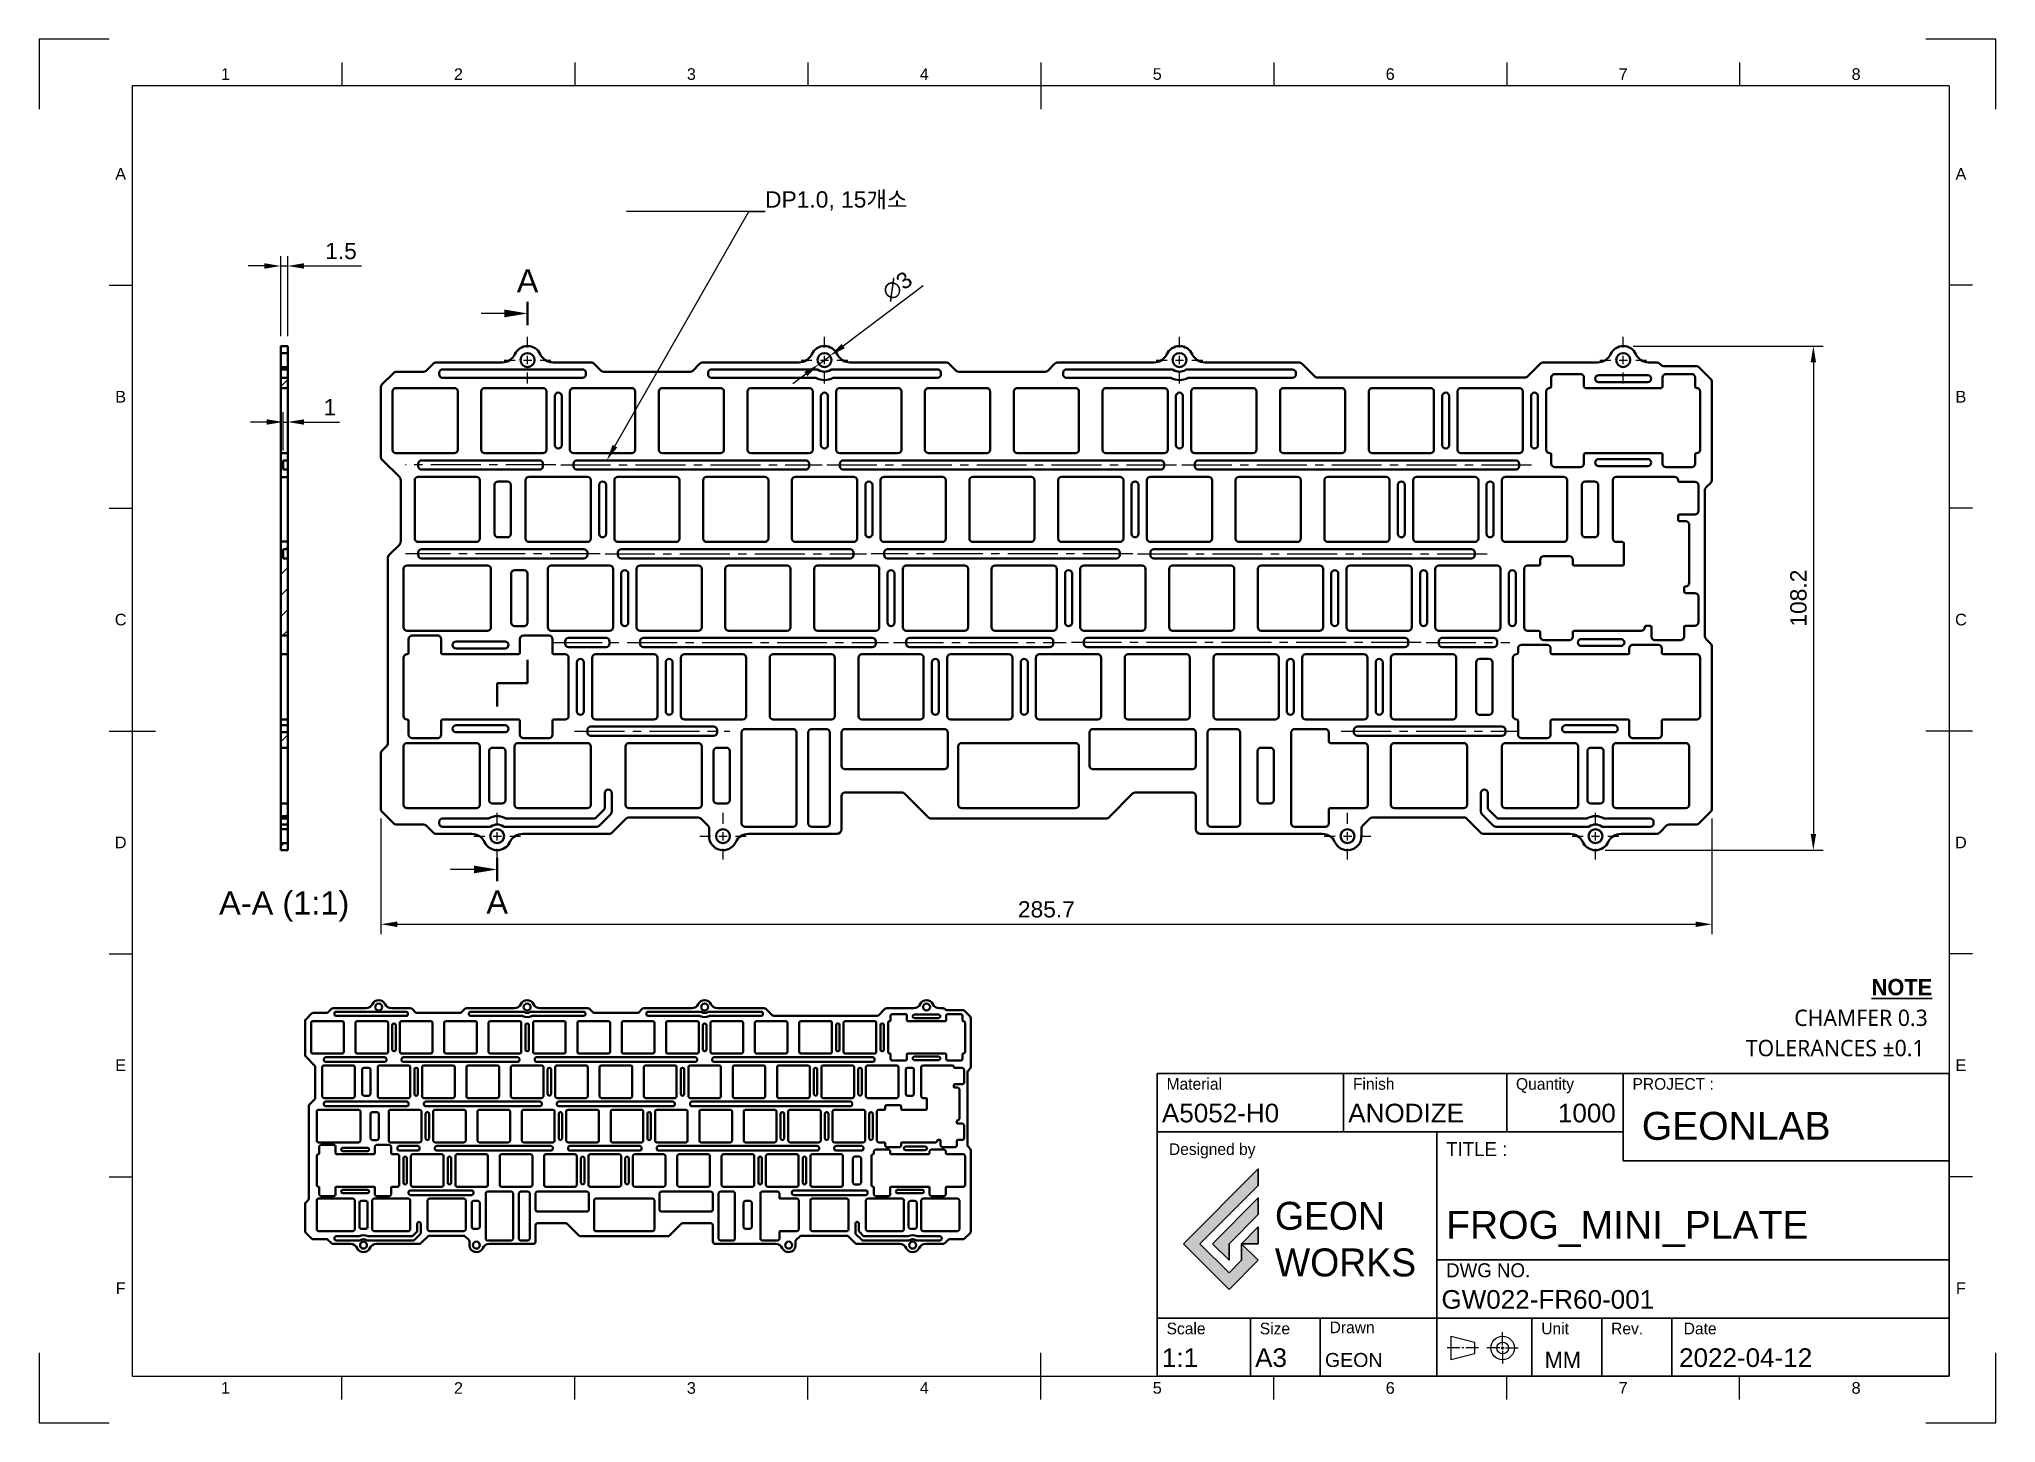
# Model space of a CAD drawing. Header units: millimetres. Extents: x 0 to 420, y 0 to 297.
import ezdxf
from ezdxf import colors
from ezdxf.entities.mleader import LeaderData, LeaderLine
from ezdxf.enums import TextEntityAlignment as Align
from ezdxf.math import Vec2, Vec3

# ---------------------------------------------------------------- set-up
doc = ezdxf.new("R2010")
doc.units = ezdxf.units.MM
doc.header["$LTSCALE"] = 0.75
doc.linetypes.add('CENTER2', pattern=[28.575, 19.05, -3.175, 3.175, -3.175])
for name, color, linetype, lineweight in [('Annotations', 7, 'Continuous', 25), ('Border', 7, 'Continuous', 25), ('Center Lines', 7, 'CENTER2', 25), ('Dimensions', 7, 'Continuous', 25), ('Hatching', 7, 'Continuous', 25), ('TitleBlock', 7, 'Continuous', 35), ('Visible', 7, 'Continuous', 50)]:
    doc.layers.add(name, color=color, linetype=linetype, lineweight=lineweight)
doc.layers.add('SLD-0', color=7, linetype='Continuous')
doc.styles.add('FusionTitle', font='arial.ttf')
doc.styles.add('MtXpl___1', font='')
doc.styles.add('MtXpl_Century_Gothic', font='GOTHIC.TTF')
doc.styles.add('MtXpl_OCR-A_BT', font='')
doc.styles.add('MtXpl_OCR-A_BT_1', font='')
doc.styles.get("Standard").update_dxf_attribs({"font": 'arial.ttf'})
doc.styles.get('MtXpl___1').set_extended_font_data('Malgun Gothic')
doc.styles.get('MtXpl_OCR-A_BT').set_extended_font_data('OCR-A BT')
doc.styles.get('MtXpl_OCR-A_BT_1').set_extended_font_data('OCR-A BT', bold=True)
doc.dimstyles.new('ISO-25', dxfattribs={"dimtxt": 3.5, "dimasz": 3.5, "dimexe": 2.1, "dimexo": 2.1, "dimgap": 1.4, "dimtad": 1, "dimdsep": 46, "dimtxsty": 'Standard', "dimcen": 0, "dimclrd": 256, "dimclre": 256, "dimclrt": 256, "dimazin": 2, "dimtp": 0.1, "dimtm": 0.1, "dimtfac": 0.714286, "dimtmove": 0, "dimatfit": 3, "dimfxl": 1, "dimarcsym": 0})

msp = doc.modelspace()

# ---------------------------------------------------------------- texts
at = {"layer": 'Annotations', "char_height": 5, "attachment_point": 5}
for insert in [(104.845, 245.122), (98.323, 111.78)]:
    msp.add_mtext('A', dxfattribs=dict(at, insert=insert))
at = {"layer": 'Annotations', "insert": (52.602, 107.591), "char_height": 5, "width": 30.21487, "attachment_point": 8}
msp.add_mtext('A-A (1:1)', dxfattribs=at)

# ---------------------------------------------------------------- blocks, each defined once
blk = doc.blocks.new('ISO_A3_SHEET')
at = {"layer": 'Border'}
for p, q in [((65, 292), (65, 287)), ((115, 292), (115, 287)), ((165, 292), (165, 287)), ((215, 292), (215, 282)), ((265, 292), (265, 287)), ((315, 292), (315, 287)), ((365, 292), (365, 287)), ((410, 287), (20, 287)), ((20, 287), (20, 10)), ((410, 287), (410, 10)), ((15, 244.16666), (20, 244.16666)), ((415, 244.16666), (410, 244.16666)), ((15, 196.33333), (20, 196.33333)), ((415, 196.33333), (410, 196.33333)), ((15, 148.5), (25, 148.5)), ((415, 148.5), (405, 148.5)), ((15, 100.66667), (20, 100.66667)), ((415, 100.66667), (410, 100.66667)), ((15, 52.83334), (20, 52.83334)), ((415, 52.83334), (410, 52.83334)), ((215, 5), (215, 15)), ((20, 10), (410, 10)), ((65, 5), (65, 10)), ((115, 5), (115, 10)), ((165, 5), (165, 10)), ((265, 5), (265, 10)), ((315, 5), (315, 10)), ((365, 5), (365, 10))]:
    blk.add_line(p, q, dxfattribs=at)
at = {"layer": 'Defpoints'}
for p, q in [((15, 297), (0, 297)), ((0, 297), (0, 282)), ((420, 297), (405, 297)), ((420, 282), (420, 297)), ((0, 15), (0, 0)), ((420, 0), (420, 15)), ((0, 0), (15, 0)), ((405, 0), (420, 0))]:
    blk.add_line(p, q, dxfattribs=at)
at = {"layer": 'Border', "style": 'FusionTitle'}
for s, p in [('1', (40, 289.5)), ('2', (90, 289.5)), ('3', (140, 289.5)), ('4', (190, 289.5)), ('5', (240, 289.5)), ('6', (290, 289.5)), ('7', (340, 289.5)), ('8', (390, 289.5)), ('A', (17.5, 268.08333)), ('A', (412.5, 268.08333)), ('B', (17.5, 220.25)), ('B', (412.5, 220.25)), ('C', (17.5, 172.41667)), ('C', (412.5, 172.41667)), ('D', (17.5, 124.58334)), ('D', (412.5, 124.58334)), ('E', (17.5, 76.75001)), ('E', (412.5, 76.75001)), ('F', (17.5, 28.91668)), ('F', (412.5, 28.91668)), ('1', (40, 7.5)), ('2', (90, 7.5)), ('3', (140, 7.5)), ('4', (190, 7.5)), ('5', (240, 7.5)), ('6', (290, 7.5)), ('7', (340, 7.5)), ('8', (390, 7.5))]:
    blk.add_text(s, height=2.5, dxfattribs=at).set_placement(p, align=Align.MIDDLE)
blk = doc.blocks.new('TITLEGW')
h = blk.add_hatch(color=256)
h.dxf.hatch_style = 1
h.paths.add_polyline_path([(-148.32, 40.97), (-148.32, 44.55), (-164.4, 28.46), (-154.57, 18.63), (-148.32, 24.89), (-151.89, 28.46), (-151.89, 24.89), (-154.57, 22.21), (-160.83, 28.46)])
h.paths.add_polyline_path([(-148.32, 34.72), (-148.32, 38.29), (-158.15, 28.46), (-154.57, 24.89), (-154.57, 28.46)], flags=17)
h.paths.add_polyline_path([(-148.32, 32.04), (-151.89, 28.46), (-148.32, 28.46)], flags=16)
for p, q in [((-170, 0), (-170, 65)), ((-170, 65), (0, 65)), ((-130, 65), (-130, 52.5)), ((-95, 65), (-95, 52.5)), ((-70, 46.25), (-70, 65)), ((0, 0), (0, 65)), ((-110, 52.5), (-170, 52.5)), ((-110, 0), (-110, 52.5)), ((-110, 52.5), (-70, 52.5)), ((-70, 46.25), (0, 46.25)), ((-148.32, 44.55), (-164.4, 28.46)), ((-148.32, 44.55), (-148.32, 40.97)), ((-148.32, 40.97), (-160.83, 28.46)), ((-148.32, 38.29), (-158.15, 28.46)), ((-148.32, 38.29), (-148.32, 34.72)), ((-148.32, 34.72), (-154.57, 28.46)), ((-148.32, 32.04), (-151.89, 28.46)), ((-148.32, 32.04), (-148.32, 28.46)), ((-164.4, 28.46), (-154.57, 18.63)), ((-160.83, 28.46), (-154.57, 22.21)), ((-158.15, 28.46), (-154.57, 24.89)), ((-154.57, 24.89), (-154.57, 28.46)), ((-151.89, 28.46), (-148.32, 24.89)), ((-151.89, 28.46), (-151.89, 24.89)), ((-151.89, 28.46), (-148.32, 28.46)), ((-148.32, 24.89), (-154.57, 18.63)), ((-151.89, 24.89), (-154.57, 22.21)), ((-110, 25), (0, 25)), ((-170, 12.5), (0, 12.5)), ((-150, 12.5), (-150, 0)), ((-135, 12.5), (-135, 0)), ((-89.58, 0), (-89.58, 12.5)), ((-74.58, 0), (-74.58, 12.5)), ((-59.58, 0), (-59.58, 12.5)), ((-95.57, 6.07), (-96.17, 6.07)), ((-95.87, 5.77), (-95.87, 6.37)), ((0, 0), (-170, 0))]:
    blk.add_line(p, q)
at = {"layer": 'SLD-0'}
for p, q in [((-106.93, 3.55), (-106.93, 8.59)), ((-106.93, 8.59), (-101.89, 7.33)), ((-95.87, 6.7), (-95.87, 9.44)), ((-105.04, 6.07), (-107.77, 6.07)), ((-101.89, 4.81), (-106.93, 3.55)), ((-104.2, 6.07), (-104.62, 6.07)), ((-101.05, 6.07), (-103.78, 6.07)), ((-101.89, 7.33), (-101.89, 4.81)), ((-96.5, 6.07), (-99.24, 6.07)), ((-95.87, 5.44), (-95.87, 2.71)), ((-95.24, 6.07), (-92.51, 6.07)), ((-95.24, 6.07), (-92.51, 6.07))]:
    blk.add_line(p, q, dxfattribs=at)
for radius in [2.52, 1.26]:
    blk.add_circle((-95.87, 6.07), radius, dxfattribs=at)
for s, height, style, p in [('%%UNOTE', 3.5, 'MtXpl_OCR-A_BT_1', (-16.67, 81.78)), ('CHAMFER 0.3', 3.5, 'MtXpl___1', (-33.28, 75.19)), ('TOLERANCES ±0.1', 3.5, 'MtXpl___1', (-43.68, 68.7)), ('Material', 2.5, 'MtXpl_OCR-A_BT', (-168, 61.5)), ('Finish', 2.5, 'MtXpl_OCR-A_BT', (-128, 61.5)), ('Quantity', 2.5, 'MtXpl_OCR-A_BT', (-93, 61.5)), ('PROJECT :', 2.5, 'MtXpl_OCR-A_BT', (-68, 61.5)), ('Designed by', 2.5, 'MtXpl_OCR-A_BT', (-167.5, 47.5)), ('TITLE :', 3, 'MtXpl_OCR-A_BT', (-108, 47.25)), ('DWG NO.', 3, 'MtXpl_OCR-A_BT', (-108, 21.25)), ('Scale', 2.5, 'MtXpl_OCR-A_BT', (-168, 9)), ('Size', 2.5, 'MtXpl_OCR-A_BT', (-148, 9)), ('Drawn', 2.5, 'MtXpl_OCR-A_BT', (-133, 9.25)), ('Unit', 2.5, 'MtXpl_OCR-A_BT', (-87.58, 9)), ('Rev.', 2.5, 'MtXpl_OCR-A_BT', (-72.58, 9)), ('Date', 2.5, 'MtXpl_OCR-A_BT', (-57, 9)), ('MM', 3.5, 'MtXpl_Century_Gothic', (-86.85, 1.75))]:
    blk.add_text(s, height=height, dxfattribs=dict(style=style)).set_placement(p)
at = {"insert": (-144.75, 37.44), "char_height": 6, "attachment_point": 1}
blk.add_mtext_dynamic_manual_height_columns('{\\fa Astro Space|b0|i0|c0|p2;GEON^JWORKS}', width=29.3157, gutter_width=12.5, heights=[0], dxfattribs=at)
for tag, p, height in [("MAT'L", (-169, 54.5), 4), ('FINISH', (-129, 54.5), 4), ('QUANTITY', (-84, 54.5), 4), ('PROJECT', (-66, 50.75), 6), ('TITLE_1', (-108, 29.5), 6), ('DWG_NO', (-109, 14.5), 4), ('SCALE', (-169, 2), 4), ('SIZE', (-149, 2), 4), ('DRAWN', (-134, 2), 3), ('CREATED_DATE', (-58, 2), 4)]:
    blk.add_attdef(tag, p, '', height=height)
blk = doc.blocks.new('*D35')
at = {"layer": 'Defpoints', "color": 0, "transparency": 16777216}
for p in [(53.35, 248.31), (51.85, 231.12), (53.35, 231.12)]:
    blk.add_point(p, dxfattribs=at)
at = {"layer": 'Dimensions', "lineweight": -2, "transparency": 16777216}
for p, q in [((48.35, 248.31), (44.85, 248.31)), ((51.85, 233.22), (51.85, 250.41)), ((51.85, 248.31), (53.35, 248.31)), ((53.35, 233.22), (53.35, 250.41)), ((56.85, 248.31), (69.22, 248.31))]:
    blk.add_line(p, q, dxfattribs=at)
at = {"layer": 'Dimensions', "transparency": 16777216}
for points in [[(48.35, 248.9), (48.35, 247.73), (51.85, 248.31)], [(56.85, 248.9), (56.85, 247.73), (53.35, 248.31)]]:
    blk.add_solid(points, dxfattribs=at)
at = {"layer": 'Dimensions', "transparency": 16777216, "insert": (64.79, 251.5), "char_height": 3.5, "attachment_point": 5}
blk.add_mtext('1.5', dxfattribs=at)
blk = doc.blocks.new('*D36')
at = {"layer": 'Defpoints', "color": 0, "transparency": 16777216}
for p in [(53.35, 214.82), (52.35, 206.6), (53.35, 208.12)]:
    blk.add_point(p, dxfattribs=at)
at = {"layer": 'Dimensions', "lineweight": -2, "transparency": 16777216}
for p, q in [((48.85, 214.82), (45.35, 214.82)), ((52.35, 208.7), (52.35, 216.92)), ((52.35, 214.82), (53.35, 214.82)), ((53.35, 210.22), (53.35, 216.92)), ((56.85, 214.82), (64.44, 214.82))]:
    blk.add_line(p, q, dxfattribs=at)
at = {"layer": 'Dimensions', "transparency": 16777216}
for points in [[(48.85, 215.4), (48.85, 214.24), (52.35, 214.82)], [(56.85, 215.4), (56.85, 214.24), (53.35, 214.82)]]:
    blk.add_solid(points, dxfattribs=at)
at = {"layer": 'Dimensions', "transparency": 16777216, "insert": (62.4, 217.98), "char_height": 3.5, "attachment_point": 5}
blk.add_mtext('1', dxfattribs=at)
blk = doc.blocks.new('*U8')
at = {"layer": 'Center Lines', "color": 0, "ltscale": 0.75, "transparency": 16777216}
blk.add_line((16.14375, 0), (-16.14375, 0), dxfattribs=at)
blk = doc.blocks.new('*U9')
at = {"layer": 'Center Lines', "color": 0, "ltscale": 0.75, "transparency": 16777216}
blk.add_line((-28.05, 0), (28.05, 0), dxfattribs=at)
blk = doc.blocks.new('*U10')
at = {"layer": 'Center Lines', "color": 0, "ltscale": 0.75, "transparency": 16777216}
blk.add_line((-37.575, 0), (37.575, 0), dxfattribs=at)
blk = doc.blocks.new('*U11')
at = {"layer": 'Center Lines', "color": 0, "ltscale": 0.75, "transparency": 16777216}
blk.add_line((-37.575, 0), (37.575, 0), dxfattribs=at)
blk = doc.blocks.new('*U12')
at = {"layer": 'Center Lines', "color": 0, "ltscale": 0.75, "transparency": 16777216}
blk.add_line((-37.575, 0), (37.575, 0), dxfattribs=at)
blk = doc.blocks.new('*U13')
at = {"layer": 'Center Lines', "color": 0, "ltscale": 0.75, "transparency": 16777216}
blk.add_line((-9, 0), (9, 0), dxfattribs=at)
blk = doc.blocks.new('*U14')
at = {"layer": 'Center Lines', "color": 0, "ltscale": 0.75, "transparency": 16777216}
blk.add_line((37.575, 0), (-37.575, 0), dxfattribs=at)
blk = doc.blocks.new('*U15')
at = {"layer": 'Center Lines', "color": 0, "ltscale": 0.75, "transparency": 16777216}
blk.add_line((-18.525, 0), (18.525, 0), dxfattribs=at)
blk = doc.blocks.new('*U16')
at = {"layer": 'Center Lines', "color": 0, "ltscale": 0.75, "transparency": 16777216}
blk.add_line((28.05, 0), (-28.05, 0), dxfattribs=at)
blk = doc.blocks.new('*U17')
at = {"layer": 'Center Lines', "color": 0, "ltscale": 0.75, "transparency": 16777216}
blk.add_line((-28.05, 0), (28.05, 0), dxfattribs=at)
blk = doc.blocks.new('*U18')
at = {"layer": 'Center Lines', "color": 0, "ltscale": 0.75, "transparency": 16777216}
blk.add_line((-28.05, 0), (28.05, 0), dxfattribs=at)
blk = doc.blocks.new('*U19')
at = {"layer": 'Center Lines', "color": 0, "ltscale": 0.75, "transparency": 16777216}
blk.add_line((-7.5125, 0), (7.5125, 0), dxfattribs=at)
blk = doc.blocks.new('*U20')
at = {"layer": 'Center Lines', "color": 0, "ltscale": 0.75, "transparency": 16777216}
blk.add_line((20.90625, 0), (-20.90625, 0), dxfattribs=at)
blk = doc.blocks.new('*U21')
at = {"layer": 'Center Lines', "color": 0, "ltscale": 0.75, "transparency": 16777216}
blk.add_line((-16.67, 0), (16.67, 0), dxfattribs=at)
blk = doc.blocks.new('*U22')
at = {"layer": 'Center Lines', "color": 0, "ltscale": 0.75, "transparency": 16777216}
blk.add_line((-18.996875, 0), (18.996875, 0), dxfattribs=at)
blk = doc.blocks.new('*U23')
at = {"layer": 'Center Lines', "color": 0, "ltscale": 0.75, "transparency": 16777216}
for p, q in [((0, 2.68), (0, 5)), ((-5, 0), (-2.68, 0)), ((2.68, 0), (5, 0)), ((0, -5), (0, -2.68))]:
    blk.add_line(p, q, dxfattribs=at)
at = {"layer": 'Center Lines', "color": 0, "linetype": 'Continuous', "ltscale": 0.75, "transparency": 16777216}
for p, q in [((-0.89, 0), (0.89, 0)), ((0, -0.89), (0, 0.89))]:
    blk.add_line(p, q, dxfattribs=at)
blk = doc.blocks.new('*U24')
at = {"layer": 'Center Lines', "color": 0, "ltscale": 0.75, "transparency": 16777216}
for p, q in [((0, 2.68), (0, 5)), ((-5, 0), (-2.68, 0)), ((2.68, 0), (5, 0)), ((0, -5), (0, -2.68))]:
    blk.add_line(p, q, dxfattribs=at)
at = {"layer": 'Center Lines', "color": 0, "linetype": 'Continuous', "ltscale": 0.75, "transparency": 16777216}
for p, q in [((-0.89, 0), (0.89, 0)), ((0, -0.89), (0, 0.89))]:
    blk.add_line(p, q, dxfattribs=at)
blk = doc.blocks.new('*U25')
at = {"layer": 'Center Lines', "color": 0, "ltscale": 0.75, "transparency": 16777216}
for p, q in [((0, 2.68), (0, 5)), ((-5, 0), (-2.68, 0)), ((2.68, 0), (5, 0)), ((0, -5), (0, -2.68))]:
    blk.add_line(p, q, dxfattribs=at)
at = {"layer": 'Center Lines', "color": 0, "linetype": 'Continuous', "ltscale": 0.75, "transparency": 16777216}
for p, q in [((-0.89, 0), (0.89, 0)), ((0, -0.89), (0, 0.89))]:
    blk.add_line(p, q, dxfattribs=at)
blk = doc.blocks.new('*U26')
at = {"layer": 'Center Lines', "color": 0, "ltscale": 0.75, "transparency": 16777216}
for p, q in [((0, 2.68), (0, 5)), ((-5, 0), (-2.68, 0)), ((2.68, 0), (5, 0)), ((0, -5), (0, -2.68))]:
    blk.add_line(p, q, dxfattribs=at)
at = {"layer": 'Center Lines', "color": 0, "linetype": 'Continuous', "ltscale": 0.75, "transparency": 16777216}
for p, q in [((-0.89, 0), (0.89, 0)), ((0, -0.89), (0, 0.89))]:
    blk.add_line(p, q, dxfattribs=at)
blk = doc.blocks.new('*U27')
at = {"layer": 'Center Lines', "color": 0, "ltscale": 0.75, "transparency": 16777216}
for p, q in [((0, 2.68), (0, 5)), ((-5, 0), (-2.68, 0)), ((2.68, 0), (5, 0)), ((0, -5), (0, -2.68))]:
    blk.add_line(p, q, dxfattribs=at)
at = {"layer": 'Center Lines', "color": 0, "linetype": 'Continuous', "ltscale": 0.75, "transparency": 16777216}
for p, q in [((-0.89, 0), (0.89, 0)), ((0, -0.89), (0, 0.89))]:
    blk.add_line(p, q, dxfattribs=at)
blk = doc.blocks.new('*U28')
at = {"layer": 'Center Lines', "color": 0, "ltscale": 0.75, "transparency": 16777216}
for p, q in [((0, 2.68), (0, 5)), ((-5, 0), (-2.68, 0)), ((2.68, 0), (5, 0)), ((0, -5), (0, -2.68))]:
    blk.add_line(p, q, dxfattribs=at)
at = {"layer": 'Center Lines', "color": 0, "linetype": 'Continuous', "ltscale": 0.75, "transparency": 16777216}
for p, q in [((-0.89, 0), (0.89, 0)), ((0, -0.89), (0, 0.89))]:
    blk.add_line(p, q, dxfattribs=at)
blk = doc.blocks.new('*U29')
at = {"layer": 'Center Lines', "color": 0, "ltscale": 0.75, "transparency": 16777216}
for p, q in [((0, 2.68), (0, 5)), ((-5, 0), (-2.68, 0)), ((2.68, 0), (5, 0)), ((0, -5), (0, -2.68))]:
    blk.add_line(p, q, dxfattribs=at)
at = {"layer": 'Center Lines', "color": 0, "linetype": 'Continuous', "ltscale": 0.75, "transparency": 16777216}
for p, q in [((-0.89, 0), (0.89, 0)), ((0, -0.89), (0, 0.89))]:
    blk.add_line(p, q, dxfattribs=at)
blk = doc.blocks.new('*U30')
at = {"layer": 'Center Lines', "color": 0, "ltscale": 0.75, "transparency": 16777216}
for p, q in [((0, 2.68), (0, 5)), ((-5, 0), (-2.68, 0)), ((2.68, 0), (5, 0)), ((0, -5), (0, -2.68))]:
    blk.add_line(p, q, dxfattribs=at)
at = {"layer": 'Center Lines', "color": 0, "linetype": 'Continuous', "ltscale": 0.75, "transparency": 16777216}
for p, q in [((-0.89, 0), (0.89, 0)), ((0, -0.89), (0, 0.89))]:
    blk.add_line(p, q, dxfattribs=at)
blk = doc.blocks.new('*D37')
at = {"layer": 'Defpoints', "color": 0, "transparency": 16777216}
for p in [(167.37, 227.22), (169.77, 229.02)]:
    blk.add_point(p, dxfattribs=at)
at = {"layer": 'Dimensions', "lineweight": -2, "transparency": 16777216}
for p, q in [((189.74, 244.04), (172.57, 231.12)), ((167.37, 227.22), (169.77, 229.02)), ((164.57, 225.12), (161.78, 223.01))]:
    blk.add_line(p, q, dxfattribs=at)
at = {"layer": 'Dimensions', "transparency": 16777216}
for points in [[(172.22, 231.59), (172.92, 230.66), (169.77, 229.02)], [(164.22, 225.58), (164.92, 224.65), (167.37, 227.22)]]:
    blk.add_solid(points, dxfattribs=at)
at = {"layer": 'Dimensions', "transparency": 16777216, "insert": (184.21, 243.99), "char_height": 3.5, "attachment_point": 5, "rotation": 36.9326}
blk.add_mtext('∅3', dxfattribs=at)
blk = doc.blocks.new('*D38')
at = {"layer": 'Defpoints', "color": 0, "transparency": 16777216}
for p in [(340.02, 231.12), (334.07, 122.92), (380.83, 122.92)]:
    blk.add_point(p, dxfattribs=at)
at = {"layer": 'Dimensions', "lineweight": -2, "transparency": 16777216}
for p, q in [((342.12, 231.12), (382.93, 231.12)), ((380.83, 227.62), (380.83, 126.42)), ((336.17, 122.92), (382.93, 122.92))]:
    blk.add_line(p, q, dxfattribs=at)
at = {"layer": 'Dimensions', "transparency": 16777216}
for points in [[(380.24, 227.62), (381.41, 227.62), (380.83, 231.12)], [(380.24, 126.42), (381.41, 126.42), (380.83, 122.92)]]:
    blk.add_solid(points, dxfattribs=at)
at = {"layer": 'Dimensions', "transparency": 16777216, "insert": (377.64, 177.02), "char_height": 3.5, "attachment_point": 5, "rotation": 90}
blk.add_mtext('108.2', dxfattribs=at)
blk = doc.blocks.new('*D39')
at = {"layer": 'Defpoints', "color": 0, "transparency": 16777216}
for p in [(73.35, 131.83), (359.05, 131.83), (359.05, 107.02)]:
    blk.add_point(p, dxfattribs=at)
at = {"layer": 'Dimensions', "lineweight": -2, "transparency": 16777216}
for p, q in [((73.35, 129.73), (73.35, 104.92)), ((359.05, 129.73), (359.05, 104.92)), ((76.85, 107.02), (355.55, 107.02))]:
    blk.add_line(p, q, dxfattribs=at)
at = {"layer": 'Dimensions', "transparency": 16777216}
for points in [[(76.85, 107.6), (76.85, 106.43), (73.35, 107.02)], [(355.55, 107.6), (355.55, 106.43), (359.05, 107.02)]]:
    blk.add_solid(points, dxfattribs=at)
at = {"layer": 'Dimensions', "transparency": 16777216, "insert": (216.2, 110.2), "char_height": 3.5, "attachment_point": 5}
blk.add_mtext('285.7', dxfattribs=at)

# ---------------------------------------------------------------- dimensions: what is measured, and where the dimension line sits
at = {"layer": 'Dimensions'}
dim = msp.add_aligned_dim(p1=(51.852, 231.12), p2=(53.352, 231.12), distance=17.192, dimstyle='ISO-25', override={"dimlfac": 1, "dimclrd": 256, "dimclre": 256}, dxfattribs=at)
dim.commit()
dim.dimension.update_dxf_attribs({"geometry": '*D35', "text_midpoint": (64.786, 251.499)})
dim = msp.add_diameter_dim_2p(p1=(167.371, 227.219), p2=(169.769, 229.022), dimstyle='ISO-25', override={"dimlfac": 1, "dimclrd": 256, "dimclre": 256}, dxfattribs=at)
dim.commit()
dim.dimension.update_dxf_attribs({"geometry": '*D37', "text_midpoint": (186.186, 241.362), "dimtype": 163})
for base, p1, p2, angle, picture, middle in [((380.827, 122.92), (340.02, 231.12), (334.067, 122.92), 90, '*D38', (377.64, 177.02)), ((53.352, 214.82), (52.352, 206.595), (53.352, 208.12), 180, '*D36', (62.396, 217.977))]:
    dim = msp.add_linear_dim(base=base, p1=p1, p2=p2, angle=angle, dimstyle='ISO-25', override={"dimlfac": 1, "dimclrd": 256, "dimclre": 256}, dxfattribs=at)
    dim.commit()
    dim.dimension.update_dxf_attribs({"geometry": picture, "text_midpoint": middle})
dim = msp.add_linear_dim(base=(359.045, 107.017), p1=(73.345, 131.835), p2=(359.045, 131.835), dimstyle='ISO-25', override={"dimlfac": 1, "dimclrd": 256, "dimclre": 256}, dxfattribs=at)
dim.commit()
dim.dimension.update_dxf_attribs({"geometry": '*D39', "text_midpoint": (216.195, 110.204)})

# ---------------------------------------------------------------- hatches: boundary and pattern name
at = {"layer": 'Hatching'}
h = msp.add_hatch(dxfattribs=at)
h.set_pattern_fill('ANSI31', color=256, style=0)
h.paths.add_polyline_path([(51.852, 231.12), (51.852, 229.62), (53.352, 229.62), (53.352, 231.12)], flags=0)
h.paths.add_polyline_path([(51.852, 150.97), (51.852, 149.72), (53.352, 149.72), (53.352, 150.97)], flags=0)
h.paths.add_polyline_path([(51.852, 226.62), (51.852, 226.122), (53.352, 226.122), (53.352, 226.62)], flags=0)
h.paths.add_polyline_path([(51.852, 224.322), (51.852, 222.12), (53.352, 222.12), (53.352, 224.322)], flags=0)
h.paths.add_polyline_path([(51.852, 208.12), (51.852, 202.996), (53.352, 202.996), (53.352, 204.595), (52.352, 204.595), (52.352, 206.595), (53.352, 206.595), (53.352, 208.12)], flags=0)
h.paths.add_polyline_path([(51.852, 189.144), (51.852, 168.97), (53.352, 168.97), (53.352, 185.545), (52.352, 185.545), (52.352, 187.545), (53.352, 187.545), (53.352, 189.144)], flags=0)
h.paths.add_polyline_path([(51.852, 148.22), (51.852, 144.92), (53.352, 144.92), (53.352, 148.22)], flags=0)
h.paths.add_polyline_path([(51.852, 132.92), (51.852, 130.22), (53.352, 130.22), (53.352, 132.92)], flags=0)
h.paths.add_polyline_path([(51.852, 128.42), (51.852, 127.42), (53.352, 127.42), (53.352, 128.42)], flags=0)
h.paths.add_polyline_path([(51.852, 124.42), (51.852, 122.92), (53.352, 122.92), (53.352, 124.42)], flags=0)

# ---------------------------------------------------------------- linework, layer by layer
at = {"layer": 'Annotations', "linetype": 'Continuous', "lineweight": 50}
for p, q in [((104.845, 240.622), (104.845, 235.622)), ((104.845, 158.794), (104.845, 163.794)), ((98.323, 158.794), (101.584, 158.794)), ((98.323, 158.794), (98.323, 153.794)), ((104.845, 158.794), (101.584, 158.794)), ((98.323, 116.28), (98.323, 121.28))]:
    msp.add_line(p, q, dxfattribs=at)
at = {"layer": 'Annotations'}
for p, q in [((99.845, 238.122), (94.845, 238.122)), ((93.323, 118.78), (88.323, 118.78))]:
    msp.add_line(p, q, dxfattribs=at)
for points in [[(99.845, 238.956), (104.845, 238.122), (99.845, 237.289)], [(93.323, 119.613), (98.323, 118.78), (93.323, 117.947)]]:
    msp.add_solid(points, dxfattribs=at)
at = {"layer": 'Visible', "extrusion": (1, -2.22045e-16, 0)}
for p, q in [((51.852, 231.12, 123.839), (51.852, 229.62, 123.839)), ((53.352, 231.12, 123.839), (51.852, 231.12, 123.839)), ((53.352, 229.62, 123.839), (53.352, 231.12, 123.839)), ((51.852, 229.62, 123.839), (53.352, 229.62, 123.839)), ((51.852, 226.62, 123.839), (51.852, 226.122, 123.839)), ((53.352, 226.62, 123.839), (51.852, 226.62, 123.839)), ((51.852, 226.122, 123.839), (53.352, 226.122, 123.839)), ((51.852, 226.118, 112.063), (51.852, 226.122, 123.839)), ((51.852, 225.067, 111.313), (51.852, 225.368, 111.313)), ((51.852, 224.322, 123.839), (51.852, 222.12, 123.839)), ((53.352, 224.322, 123.839), (51.852, 224.322, 123.839)), ((53.352, 226.122, 123.839), (53.352, 226.62, 123.839)), ((53.352, 226.122, 123.839), (53.352, 226.118, 112.063)), ((53.352, 225.368, 111.313), (53.352, 225.067, 111.313)), ((53.352, 222.12, 123.839), (53.352, 224.322, 123.839)), ((51.852, 222.12, 123.839), (53.352, 222.12, 123.839)), ((51.852, 221.37, 119.789), (51.852, 208.87, 119.789)), ((53.352, 221.37, 119.789), (53.352, 208.87, 119.789)), ((51.852, 208.12, 123.839), (51.852, 202.996, 123.839)), ((53.352, 208.12, 123.839), (51.852, 208.12, 123.839)), ((52.352, 204.595, 123.839), (52.352, 206.595, 123.839)), ((52.352, 206.595, 123.839), (53.352, 206.595, 123.839)), ((53.352, 206.595, 123.839), (53.352, 208.12, 123.839)), ((53.352, 205.845, 120.539), (53.352, 205.345, 120.539)), ((51.852, 202.996, 123.839), (53.352, 202.996, 123.839)), ((51.852, 202.32, 110.264), (51.852, 189.82, 110.264)), ((53.352, 204.595, 123.839), (52.352, 204.595, 123.839)), ((53.352, 202.996, 123.839), (53.352, 204.595, 123.839)), ((53.352, 202.32, 110.264), (53.352, 189.82, 110.264)), ((51.852, 189.144, 123.839), (51.852, 168.97, 123.839)), ((53.352, 189.144, 123.839), (51.852, 189.144, 123.839)), ((53.352, 187.545, 123.839), (53.352, 189.144, 123.839)), ((52.352, 185.545, 123.839), (52.352, 187.545, 123.839)), ((52.352, 187.545, 123.839), (53.352, 187.545, 123.839)), ((53.352, 185.545, 123.839), (52.352, 185.545, 123.839)), ((53.352, 186.795, 111.014), (53.352, 186.295, 111.014)), ((53.352, 168.97, 123.839), (53.352, 185.545, 123.839)), ((51.852, 168.97, 123.839), (53.352, 168.97, 123.839)), ((51.852, 165.27, 118.495), (51.852, 168.22, 118.495)), ((53.352, 168.22, 118.495), (53.352, 165.27, 118.495)), ((51.852, 164.97, 118.195), (53.352, 164.97, 118.195)), ((51.852, 164.22, 115.027), (51.852, 151.72, 115.027)), ((53.352, 164.22, 115.027), (53.352, 151.72, 115.027)), ((51.852, 150.97, 130.361), (51.852, 149.72, 130.361)), ((53.352, 150.97, 130.361), (51.852, 150.97, 130.361)), ((51.852, 149.72, 130.361), (53.352, 149.72, 130.361)), ((51.852, 148.22, 130.361), (51.852, 144.92, 130.361)), ((53.352, 148.22, 130.361), (51.852, 148.22, 130.361)), ((53.352, 149.72, 130.361), (53.352, 150.97, 130.361)), ((53.352, 144.92, 130.361), (53.352, 148.22, 130.361)), ((51.852, 144.92, 130.361), (53.352, 144.92, 130.361)), ((51.852, 133.67, 128.611), (51.852, 144.17, 128.611)), ((53.352, 144.17, 128.611), (53.352, 133.67, 128.611)), ((51.852, 132.92, 130.361), (51.852, 130.22, 130.361)), ((53.352, 132.92, 130.361), (51.852, 132.92, 130.361)), ((51.852, 130.22, 130.361), (53.352, 130.22, 130.361)), ((53.352, 130.22, 130.361), (53.352, 132.92, 130.361)), ((51.852, 128.42, 108.234), (51.852, 129.72, 106.934)), ((51.852, 129.72, 128.348), (53.352, 129.72, 128.348)), ((51.852, 128.42, 130.361), (51.852, 127.42, 130.361)), ((53.352, 128.42, 130.361), (51.852, 128.42, 130.361)), ((51.852, 127.42, 130.361), (53.352, 127.42, 130.361)), ((53.352, 129.72, 106.934), (53.352, 128.42, 108.234)), ((53.352, 127.42, 130.361), (53.352, 128.42, 130.361)), ((51.852, 124.42, 130.361), (51.852, 122.92, 130.361)), ((53.352, 124.42, 130.361), (51.852, 124.42, 130.361)), ((51.852, 122.92, 130.361), (53.352, 122.92, 130.361)), ((53.352, 122.92, 130.361), (53.352, 124.42, 130.361))]:
    msp.add_line(p, q, dxfattribs=at)
at = {"layer": 'Visible'}
for p, q in [((84.552, 227.328, 0.75), (83.065, 225.84, 0.75)), ((99.391, 227.62, 0.75), (85.259, 227.62, 0.75)), ((118.458, 227.62, 0.75), (110.299, 227.62, 0.75)), ((120.652, 225.84, 0.75), (119.165, 227.328, 0.75)), ((141.777, 227.328, 0.75), (140.29, 225.84, 0.75)), ((163.116, 227.62, 0.75), (142.484, 227.62, 0.75)), ((194.656, 227.62, 0.75), (174.024, 227.62, 0.75)), ((196.85, 225.84, 0.75), (195.363, 227.328, 0.75)), ((217.977, 227.328, 0.75), (216.49, 225.84, 0.75)), ((239.316, 227.62, 0.75), (218.684, 227.62, 0.75)), ((270.364, 227.62, 0.75), (250.224, 227.62, 0.75)), ((273.742, 224.657, 0.75), (271.071, 227.328, 0.75)), ((319.524, 224.657, 0.75), (322.194, 227.328, 0.75)), ((334.566, 227.62, 0.75), (322.901, 227.62, 0.75)), ((347.131, 227.62, 0.75), (345.474, 227.62, 0.75)), ((348.125, 227.04, 0.75), (347.838, 227.328, 0.75)), ((355.631, 226.82, 0.75), (348.656, 226.82, 0.75)), ((73.638, 222.913, 0.75), (76.052, 225.328, 0.75)), ((82.534, 225.62, 0.75), (76.759, 225.62, 0.75)), ((85.845, 225.377, 0.75), (85.845, 225.078, 0.75)), ((86.595, 226.127, 0.75), (116.622, 226.118, 0.75)), ((116.621, 224.318, 0.75), (86.595, 224.328, 0.75)), ((117.371, 225.368, 0.75), (117.371, 225.067, 0.75)), ((139.759, 225.62, 0.75), (121.183, 225.62, 0.75)), ((143.571, 225.366, 0.75), (143.571, 225.066, 0.75)), ((144.32, 226.117, 0.75), (166.837, 226.121, 0.75)), ((166.557, 224.321, 0.75), (144.321, 224.316, 0.75)), ((170.303, 226.121, 0.75), (192.82, 226.117, 0.75)), ((192.819, 224.316, 0.75), (170.584, 224.321, 0.75)), ((193.57, 225.366, 0.75), (193.57, 225.066, 0.75)), ((215.959, 225.62, 0.75), (197.381, 225.62, 0.75)), ((219.77, 225.366, 0.75), (219.77, 225.066, 0.75)), ((220.52, 226.117, 0.75), (243.037, 226.121, 0.75)), ((242.757, 224.321, 0.75), (220.52, 224.316, 0.75)), ((246.493, 226.114, 0.75), (269.02, 226.114, 0.75)), ((269.02, 224.314, 0.75), (246.771, 224.314, 0.75)), ((269.77, 225.364, 0.75), (269.77, 225.064, 0.75)), ((274.449, 224.364, 0.75), (318.817, 224.364, 0.75)), ((324.582, 222.42, 0.75), (324.582, 224.368, 0.75)), ((325.332, 225.118, 0.75), (330.832, 225.12, 0.75)), ((331.582, 224.37, 0.75), (331.582, 222.42, 0.75)), ((334.77, 224.87, 0.75), (345.27, 224.87, 0.75)), ((345.27, 223.37, 0.75), (334.77, 223.37, 0.75)), ((348.458, 222.42, 0.75), (348.458, 224.368, 0.75)), ((349.208, 225.118, 0.75), (354.708, 225.115, 0.75)), ((355.458, 224.365, 0.75), (355.458, 222.42, 0.75)), ((356.338, 226.528, 0.75), (358.752, 224.113, 0.75)), ((359.045, 202.435, 0.75), (359.045, 223.406, 0.75)), ((73.345, 222.206, 0.75), (73.345, 207.435, 0.75)), ((75.845, 208.87, 0.75), (75.845, 221.37, 0.75)), ((76.595, 222.12, 0.75), (89.095, 222.12, 0.75)), ((89.845, 221.37, 0.75), (89.845, 208.87, 0.75)), ((94.895, 208.87, 0.75), (94.895, 221.37, 0.75)), ((95.645, 222.12, 0.75), (108.145, 222.12, 0.75)), ((108.895, 221.37, 0.75), (108.895, 208.87, 0.75)), ((110.67, 209.87, 0.75), (110.67, 220.37, 0.75)), ((112.17, 220.37, 0.75), (112.17, 209.87, 0.75)), ((113.945, 208.87, 0.75), (113.945, 221.37, 0.75)), ((114.695, 222.12, 0.75), (127.195, 222.12, 0.75)), ((127.945, 221.37, 0.75), (127.945, 208.87, 0.75)), ((132.995, 208.87, 0.75), (132.995, 221.37, 0.75)), ((133.745, 222.12, 0.75), (146.245, 222.12, 0.75)), ((146.995, 221.37, 0.75), (146.995, 208.87, 0.75)), ((152.045, 208.87, 0.75), (152.045, 221.37, 0.75)), ((152.795, 222.12, 0.75), (165.295, 222.12, 0.75)), ((166.045, 221.37, 0.75), (166.045, 208.87, 0.75)), ((167.82, 209.87, 0.75), (167.82, 220.37, 0.75)), ((169.32, 220.37, 0.75), (169.32, 209.87, 0.75)), ((171.095, 208.87, 0.75), (171.095, 221.37, 0.75)), ((171.845, 222.12, 0.75), (184.345, 222.12, 0.75)), ((185.095, 221.37, 0.75), (185.095, 208.87, 0.75)), ((190.145, 208.87, 0.75), (190.145, 221.37, 0.75)), ((190.895, 222.12, 0.75), (203.395, 222.12, 0.75)), ((204.145, 221.37, 0.75), (204.145, 208.87, 0.75)), ((209.195, 208.87, 0.75), (209.195, 221.37, 0.75)), ((209.945, 222.12, 0.75), (222.445, 222.12, 0.75)), ((223.195, 221.37, 0.75), (223.195, 208.87, 0.75)), ((228.245, 208.87, 0.75), (228.245, 221.37, 0.75)), ((228.995, 222.12, 0.75), (241.495, 222.12, 0.75)), ((242.245, 221.37, 0.75), (242.245, 208.87, 0.75)), ((244.02, 209.87, 0.75), (244.02, 220.37, 0.75)), ((245.52, 220.37, 0.75), (245.52, 209.87, 0.75)), ((247.295, 208.87, 0.75), (247.295, 221.37, 0.75)), ((248.045, 222.12, 0.75), (260.545, 222.12, 0.75)), ((261.295, 221.37, 0.75), (261.295, 208.87, 0.75)), ((266.345, 208.87, 0.75), (266.345, 221.37, 0.75)), ((267.095, 222.12, 0.75), (279.595, 222.12, 0.75)), ((280.345, 221.37, 0.75), (280.345, 208.87, 0.75)), ((285.395, 208.87, 0.75), (285.395, 221.37, 0.75)), ((286.145, 222.12, 0.75), (298.645, 222.12, 0.75)), ((299.395, 221.37, 0.75), (299.395, 208.87, 0.75)), ((301.17, 209.87, 0.75), (301.17, 220.37, 0.75)), ((302.67, 220.37, 0.75), (302.67, 209.87, 0.75)), ((304.445, 208.87, 0.75), (304.445, 221.37, 0.75)), ((305.195, 222.12, 0.75), (317.695, 222.12, 0.75)), ((318.445, 221.37, 0.75), (318.445, 208.87, 0.75)), ((320.22, 209.87, 0.75), (320.22, 220.37, 0.75)), ((321.72, 220.37, 0.75), (321.72, 209.87, 0.75)), ((323.495, 208.87, 0.75), (323.495, 221.37, 0.75)), ((324.245, 222.12, 0.75), (324.282, 222.12, 0.75)), ((331.882, 222.12, 0.75), (348.158, 222.12, 0.75)), ((355.758, 222.12, 0.75), (355.795, 222.12, 0.75)), ((356.545, 221.37, 0.75), (356.545, 208.87, 0.75)), ((73.638, 206.728, 0.75), (77.315, 203.051, 0.75)), ((89.095, 208.12, 0.75), (76.595, 208.12, 0.75)), ((81.358, 205.345, 0.75), (81.358, 205.845, 0.75)), ((82.108, 206.595, 0.75), (107.395, 206.595, 0.75)), ((108.145, 208.12, 0.75), (95.645, 208.12, 0.75)), ((108.145, 205.845, 0.75), (108.145, 205.345, 0.75)), ((127.195, 208.12, 0.75), (114.695, 208.12, 0.75)), ((114.695, 205.345, 0.75), (114.695, 205.845, 0.75)), ((115.445, 206.595, 0.75), (164.545, 206.595, 0.75)), ((146.245, 208.12, 0.75), (133.745, 208.12, 0.75)), ((165.295, 208.12, 0.75), (152.795, 208.12, 0.75)), ((165.295, 205.845, 0.75), (165.295, 205.345, 0.75)), ((184.345, 208.12, 0.75), (171.845, 208.12, 0.75)), ((171.845, 205.345, 0.75), (171.845, 205.845, 0.75)), ((172.595, 206.595, 0.75), (240.745, 206.595, 0.75)), ((203.395, 208.12, 0.75), (190.895, 208.12, 0.75)), ((222.445, 208.12, 0.75), (209.945, 208.12, 0.75)), ((241.495, 208.12, 0.75), (228.995, 208.12, 0.75)), ((241.495, 205.845, 0.75), (241.495, 205.345, 0.75)), ((260.545, 208.12, 0.75), (248.045, 208.12, 0.75)), ((248.045, 205.345, 0.75), (248.045, 205.845, 0.75)), ((248.795, 206.595, 0.75), (316.945, 206.595, 0.75)), ((279.595, 208.12, 0.75), (267.095, 208.12, 0.75)), ((298.645, 208.12, 0.75), (286.145, 208.12, 0.75)), ((317.695, 208.12, 0.75), (305.195, 208.12, 0.75)), ((317.695, 205.845, 0.75), (317.695, 205.345, 0.75)), ((324.282, 208.12, 0.75), (324.245, 208.12, 0.75)), ((324.582, 205.87, 0.75), (324.582, 207.82, 0.75)), ((331.582, 207.82, 0.75), (331.582, 205.87, 0.75)), ((348.158, 208.12, 0.75), (331.882, 208.12, 0.75)), ((334.77, 206.87, 0.75), (345.27, 206.87, 0.75)), ((348.458, 205.87, 0.75), (348.458, 207.82, 0.75)), ((355.458, 207.82, 0.75), (355.458, 205.87, 0.75)), ((355.795, 208.12, 0.75), (355.758, 208.12, 0.75)), ((77.608, 202.344, 0.75), (77.608, 189.197, 0.75)), ((80.608, 189.82, 0.75), (80.608, 202.32, 0.75)), ((81.358, 203.07, 0.75), (93.858, 203.07, 0.75)), ((107.395, 204.595, 0.75), (82.108, 204.595, 0.75)), ((94.608, 202.32, 0.75), (94.608, 189.82, 0.75)), ((98.514, 202.07, 0.75), (100.514, 202.07, 0.75)), ((104.42, 189.82, 0.75), (104.42, 202.32, 0.75)), ((105.17, 203.07, 0.75), (117.67, 203.07, 0.75)), ((164.545, 204.595, 0.75), (115.445, 204.595, 0.75)), ((118.42, 202.32, 0.75), (118.42, 189.82, 0.75)), ((123.47, 189.82, 0.75), (123.47, 202.32, 0.75)), ((124.22, 203.07, 0.75), (136.72, 203.07, 0.75)), ((137.47, 202.32, 0.75), (137.47, 189.82, 0.75)), ((142.52, 189.82, 0.75), (142.52, 202.32, 0.75)), ((143.27, 203.07, 0.75), (155.77, 203.07, 0.75)), ((156.52, 202.32, 0.75), (156.52, 189.82, 0.75)), ((161.57, 189.82, 0.75), (161.57, 202.32, 0.75)), ((162.32, 203.07, 0.75), (174.82, 203.07, 0.75)), ((240.745, 204.595, 0.75), (172.595, 204.595, 0.75)), ((175.57, 202.32, 0.75), (175.57, 189.82, 0.75)), ((180.62, 189.82, 0.75), (180.62, 202.32, 0.75)), ((181.37, 203.07, 0.75), (193.87, 203.07, 0.75)), ((194.62, 202.32, 0.75), (194.62, 189.82, 0.75)), ((199.67, 189.82, 0.75), (199.67, 202.32, 0.75)), ((200.42, 203.07, 0.75), (212.92, 203.07, 0.75)), ((213.67, 202.32, 0.75), (213.67, 189.82, 0.75)), ((218.72, 189.82, 0.75), (218.72, 202.32, 0.75)), ((219.47, 203.07, 0.75), (231.97, 203.07, 0.75)), ((232.72, 202.32, 0.75), (232.72, 189.82, 0.75)), ((237.77, 189.82, 0.75), (237.77, 202.32, 0.75)), ((238.52, 203.07, 0.75), (251.02, 203.07, 0.75)), ((316.945, 204.595, 0.75), (248.795, 204.595, 0.75)), ((251.77, 202.32, 0.75), (251.77, 189.82, 0.75)), ((256.82, 189.82, 0.75), (256.82, 202.32, 0.75)), ((257.57, 203.07, 0.75), (270.07, 203.07, 0.75)), ((270.82, 202.32, 0.75), (270.82, 189.82, 0.75)), ((275.87, 189.82, 0.75), (275.87, 202.32, 0.75)), ((276.62, 203.07, 0.75), (289.12, 203.07, 0.75)), ((289.87, 202.32, 0.75), (289.87, 189.82, 0.75)), ((294.92, 189.82, 0.75), (294.92, 202.32, 0.75)), ((295.67, 203.07, 0.75), (308.17, 203.07, 0.75)), ((308.92, 202.32, 0.75), (308.92, 189.82, 0.75)), ((313.97, 189.82, 0.75), (313.97, 202.32, 0.75)), ((314.72, 203.07, 0.75), (327.22, 203.07, 0.75)), ((330.832, 205.12, 0.75), (325.332, 205.12, 0.75)), ((327.97, 202.32, 0.75), (327.97, 189.82, 0.75)), ((331.876, 202.07, 0.75), (333.876, 202.07, 0.75)), ((345.27, 205.37, 0.75), (334.77, 205.37, 0.75)), ((337.783, 189.82, 0.75), (337.783, 202.32, 0.75)), ((338.533, 203.07, 0.75), (351.033, 203.07, 0.75)), ((354.708, 205.12, 0.75), (349.208, 205.12, 0.75)), ((351.783, 202.32, 0.75), (351.783, 202.283, 0.75)), ((352.083, 201.983, 0.75), (355.414, 201.983, 0.75)), ((357.838, 200.813, 0.75), (358.752, 201.728, 0.75)), ((97.764, 190.82, 0.75), (97.764, 201.32, 0.75)), ((101.264, 201.32, 0.75), (101.264, 190.82, 0.75)), ((120.195, 190.82, 0.75), (120.195, 201.32, 0.75)), ((121.695, 201.32, 0.75), (121.695, 190.82, 0.75)), ((177.345, 190.82, 0.75), (177.345, 201.32, 0.75)), ((178.845, 201.32, 0.75), (178.845, 190.82, 0.75)), ((234.495, 190.82, 0.75), (234.495, 201.32, 0.75)), ((235.995, 201.32, 0.75), (235.995, 190.82, 0.75)), ((291.645, 190.82, 0.75), (291.645, 201.32, 0.75)), ((293.145, 201.32, 0.75), (293.145, 190.82, 0.75)), ((310.695, 190.82, 0.75), (310.695, 201.32, 0.75)), ((312.195, 201.32, 0.75), (312.195, 190.82, 0.75)), ((331.126, 190.82, 0.75), (331.126, 201.32, 0.75)), ((334.626, 201.32, 0.75), (334.626, 190.82, 0.75)), ((356.164, 201.233, 0.75), (356.164, 195.733, 0.75)), ((357.545, 168.935, 0.75), (357.545, 200.106, 0.75)), ((351.783, 194.683, 0.75), (351.783, 193.845, 0.75)), ((355.414, 194.983, 0.75), (352.083, 194.983, 0.75)), ((352.083, 193.545, 0.75), (353.414, 193.545, 0.75)), ((93.858, 189.07, 0.75), (81.358, 189.07, 0.75)), ((100.514, 190.07, 0.75), (98.514, 190.07, 0.75)), ((117.67, 189.07, 0.75), (105.17, 189.07, 0.75)), ((136.72, 189.07, 0.75), (124.22, 189.07, 0.75)), ((155.77, 189.07, 0.75), (143.27, 189.07, 0.75)), ((174.82, 189.07, 0.75), (162.32, 189.07, 0.75)), ((193.87, 189.07, 0.75), (181.37, 189.07, 0.75)), ((212.92, 189.07, 0.75), (200.42, 189.07, 0.75)), ((231.97, 189.07, 0.75), (219.47, 189.07, 0.75)), ((251.02, 189.07, 0.75), (238.52, 189.07, 0.75)), ((270.07, 189.07, 0.75), (257.57, 189.07, 0.75)), ((289.12, 189.07, 0.75), (276.62, 189.07, 0.75)), ((308.17, 189.07, 0.75), (295.67, 189.07, 0.75)), ((327.22, 189.07, 0.75), (314.72, 189.07, 0.75)), ((333.876, 190.07, 0.75), (331.876, 190.07, 0.75)), ((339.864, 189.07, 0.75), (338.533, 189.07, 0.75)), ((354.164, 192.795, 0.75), (354.164, 180.295, 0.75)), ((74.845, 185.606, 0.75), (74.845, 145.935, 0.75)), ((77.315, 188.49, 0.75), (75.138, 186.313, 0.75)), ((81.358, 186.295, 0.75), (81.358, 186.795, 0.75)), ((82.108, 187.545, 0.75), (116.92, 187.545, 0.75)), ((116.92, 185.545, 0.75), (82.108, 185.545, 0.75)), ((117.67, 186.795, 0.75), (117.67, 186.295, 0.75)), ((124.22, 186.295, 0.75), (124.22, 186.795, 0.75)), ((124.97, 187.545, 0.75), (174.07, 187.545, 0.75)), ((174.07, 185.545, 0.75), (124.97, 185.545, 0.75)), ((174.82, 186.795, 0.75), (174.82, 186.295, 0.75)), ((181.37, 186.295, 0.75), (181.37, 186.795, 0.75)), ((182.12, 187.545, 0.75), (231.22, 187.545, 0.75)), ((231.22, 185.545, 0.75), (182.12, 185.545, 0.75)), ((231.97, 186.795, 0.75), (231.97, 186.295, 0.75)), ((238.52, 186.295, 0.75), (238.52, 186.795, 0.75)), ((239.27, 187.545, 0.75), (307.42, 187.545, 0.75)), ((307.42, 185.545, 0.75), (239.27, 185.545, 0.75)), ((308.17, 186.795, 0.75), (308.17, 186.295, 0.75)), ((322.201, 184.32, 0.75), (322.201, 185.27, 0.75)), ((322.951, 186.02, 0.75), (328.451, 186.02, 0.75)), ((329.201, 185.27, 0.75), (329.201, 184.32, 0.75)), ((340.164, 184.32, 0.75), (340.164, 188.77, 0.75)), ((78.226, 170.77, 0.75), (78.226, 183.27, 0.75)), ((78.976, 184.02, 0.75), (96.239, 184.02, 0.75)), ((96.989, 183.27, 0.75), (96.989, 170.77, 0.75)), ((101.336, 171.77, 0.75), (101.336, 182.27, 0.75)), ((102.086, 183.02, 0.75), (104.086, 183.02, 0.75)), ((104.836, 182.27, 0.75), (104.836, 171.77, 0.75)), ((109.183, 170.77, 0.75), (109.183, 183.27, 0.75)), ((109.933, 184.02, 0.75), (122.433, 184.02, 0.75)), ((123.183, 183.27, 0.75), (123.183, 170.77, 0.75)), ((124.958, 171.77, 0.75), (124.958, 182.27, 0.75)), ((126.458, 182.27, 0.75), (126.458, 171.77, 0.75)), ((128.233, 170.77, 0.75), (128.233, 183.27, 0.75)), ((128.983, 184.02, 0.75), (141.483, 184.02, 0.75)), ((142.233, 183.27, 0.75), (142.233, 170.77, 0.75)), ((147.283, 170.77, 0.75), (147.283, 183.27, 0.75)), ((148.033, 184.02, 0.75), (160.533, 184.02, 0.75)), ((161.283, 183.27, 0.75), (161.283, 170.77, 0.75)), ((166.333, 170.77, 0.75), (166.333, 183.27, 0.75)), ((167.083, 184.02, 0.75), (179.583, 184.02, 0.75)), ((180.333, 183.27, 0.75), (180.333, 170.77, 0.75)), ((182.108, 171.77, 0.75), (182.108, 182.27, 0.75)), ((183.608, 182.27, 0.75), (183.608, 171.77, 0.75)), ((185.383, 170.77, 0.75), (185.383, 183.27, 0.75)), ((186.133, 184.02, 0.75), (198.633, 184.02, 0.75)), ((199.383, 183.27, 0.75), (199.383, 170.77, 0.75)), ((204.433, 170.77, 0.75), (204.433, 183.27, 0.75)), ((205.183, 184.02, 0.75), (217.683, 184.02, 0.75)), ((218.433, 183.27, 0.75), (218.433, 170.77, 0.75)), ((220.208, 171.77, 0.75), (220.208, 182.27, 0.75)), ((221.708, 182.27, 0.75), (221.708, 171.77, 0.75)), ((223.483, 170.77, 0.75), (223.483, 183.27, 0.75)), ((224.233, 184.02, 0.75), (236.733, 184.02, 0.75)), ((237.483, 183.27, 0.75), (237.483, 170.77, 0.75)), ((242.533, 170.77, 0.75), (242.533, 183.27, 0.75)), ((243.283, 184.02, 0.75), (255.783, 184.02, 0.75)), ((256.533, 183.27, 0.75), (256.533, 170.77, 0.75)), ((261.583, 170.77, 0.75), (261.583, 183.27, 0.75)), ((262.333, 184.02, 0.75), (274.833, 184.02, 0.75)), ((275.583, 183.27, 0.75), (275.583, 170.77, 0.75)), ((277.358, 171.77, 0.75), (277.358, 182.27, 0.75)), ((278.858, 182.27, 0.75), (278.858, 171.77, 0.75)), ((280.633, 170.77, 0.75), (280.633, 183.27, 0.75)), ((281.383, 184.02, 0.75), (293.883, 184.02, 0.75)), ((294.633, 183.27, 0.75), (294.633, 170.77, 0.75)), ((296.408, 171.77, 0.75), (296.408, 182.27, 0.75)), ((297.908, 182.27, 0.75), (297.908, 171.77, 0.75)), ((299.683, 170.77, 0.75), (299.683, 183.27, 0.75)), ((300.433, 184.02, 0.75), (312.933, 184.02, 0.75)), ((313.683, 183.27, 0.75), (313.683, 170.77, 0.75)), ((315.458, 182.27, 0.75), (315.458, 171.77, 0.75)), ((316.958, 171.77, 0.75), (316.958, 182.27, 0.75)), ((318.733, 170.77, 0.75), (318.733, 183.27, 0.75)), ((319.483, 184.02, 0.75), (321.901, 184.02, 0.75)), ((329.501, 184.02, 0.75), (339.864, 184.02, 0.75)), ((353.077, 179.245, 0.75), (353.077, 178.407, 0.75)), ((353.414, 179.545, 0.75), (353.377, 179.545, 0.75)), ((353.377, 178.107, 0.75), (355.414, 178.107, 0.75)), ((356.164, 177.357, 0.75), (356.164, 171.857, 0.75)), ((96.239, 170.02, 0.75), (78.976, 170.02, 0.75)), ((79.313, 165.27, 0.75), (79.313, 168.22, 0.75)), ((80.063, 168.97, 0.75), (85.563, 168.97, 0.75)), ((86.313, 168.22, 0.75), (86.313, 165.27, 0.75)), ((104.086, 171.02, 0.75), (102.086, 171.02, 0.75)), ((103.189, 165.27, 0.75), (103.189, 168.22, 0.75)), ((103.939, 168.97, 0.75), (109.439, 168.97, 0.75)), ((122.433, 170.02, 0.75), (109.933, 170.02, 0.75)), ((110.189, 168.22, 0.75), (110.189, 165.27, 0.75)), ((113.658, 168.495, 0.75), (121.683, 168.495, 0.75)), ((141.483, 170.02, 0.75), (128.983, 170.02, 0.75)), ((129.733, 168.495, 0.75), (178.833, 168.495, 0.75)), ((160.533, 170.02, 0.75), (148.033, 170.02, 0.75)), ((179.583, 170.02, 0.75), (167.083, 170.02, 0.75)), ((198.633, 170.02, 0.75), (186.133, 170.02, 0.75)), ((186.883, 168.495, 0.75), (216.933, 168.495, 0.75)), ((217.683, 170.02, 0.75), (205.183, 170.02, 0.75)), ((236.733, 170.02, 0.75), (224.233, 170.02, 0.75)), ((224.983, 168.495, 0.75), (293.133, 168.495, 0.75)), ((255.783, 170.02, 0.75), (243.283, 170.02, 0.75)), ((274.833, 170.02, 0.75), (262.333, 170.02, 0.75)), ((293.883, 170.02, 0.75), (281.383, 170.02, 0.75)), ((312.933, 170.02, 0.75), (300.433, 170.02, 0.75)), ((301.183, 168.495, 0.75), (312.183, 168.495, 0.75)), ((321.901, 170.02, 0.75), (319.483, 170.02, 0.75)), ((322.201, 168.77, 0.75), (322.201, 169.72, 0.75)), ((328.451, 168.02, 0.75), (322.951, 168.02, 0.75)), ((329.201, 169.72, 0.75), (329.201, 168.77, 0.75)), ((343.889, 170.02, 0.75), (329.501, 170.02, 0.75)), ((331.007, 168.245, 0.75), (339.507, 168.245, 0.75)), ((344.639, 170.807, 0.75), (344.639, 170.77, 0.75)), ((345.777, 171.107, 0.75), (344.939, 171.107, 0.75)), ((346.077, 168.77, 0.75), (346.077, 170.807, 0.75)), ((352.327, 168.02, 0.75), (346.827, 168.02, 0.75)), ((353.077, 170.807, 0.75), (353.077, 168.77, 0.75)), ((355.414, 171.107, 0.75), (353.377, 171.107, 0.75)), ((358.752, 167.313, 0.75), (357.838, 168.228, 0.75)), ((78.226, 151.72, 0.75), (78.226, 164.22, 0.75)), ((78.976, 164.97, 0.75), (79.013, 164.97, 0.75)), ((86.613, 164.97, 0.75), (102.889, 164.97, 0.75)), ((89.501, 167.72, 0.75), (100.001, 167.72, 0.75)), ((100.001, 166.22, 0.75), (89.501, 166.22, 0.75)), ((110.489, 164.97, 0.75), (112.908, 164.97, 0.75)), ((112.908, 167.245, 0.75), (112.908, 167.745, 0.75)), ((121.683, 166.495, 0.75), (113.658, 166.495, 0.75)), ((113.658, 164.22, 0.75), (113.658, 151.72, 0.75)), ((118.708, 151.72, 0.75), (118.708, 164.22, 0.75)), ((119.458, 164.97, 0.75), (131.958, 164.97, 0.75)), ((122.433, 167.745, 0.75), (122.433, 167.245, 0.75)), ((128.983, 167.245, 0.75), (128.983, 167.745, 0.75)), ((178.833, 166.495, 0.75), (129.733, 166.495, 0.75)), ((132.708, 164.22, 0.75), (132.708, 151.72, 0.75)), ((137.758, 151.72, 0.75), (137.758, 164.22, 0.75)), ((138.508, 164.97, 0.75), (151.008, 164.97, 0.75)), ((151.758, 164.22, 0.75), (151.758, 151.72, 0.75)), ((156.808, 151.72, 0.75), (156.808, 164.22, 0.75)), ((157.558, 164.97, 0.75), (170.058, 164.97, 0.75)), ((170.808, 164.22, 0.75), (170.808, 151.72, 0.75)), ((175.858, 151.72, 0.75), (175.858, 164.22, 0.75)), ((176.608, 164.97, 0.75), (189.108, 164.97, 0.75)), ((179.583, 167.745, 0.75), (179.583, 167.245, 0.75)), ((186.133, 167.245, 0.75), (186.133, 167.745, 0.75)), ((216.933, 166.495, 0.75), (186.883, 166.495, 0.75)), ((189.858, 164.22, 0.75), (189.858, 151.72, 0.75)), ((194.908, 151.72, 0.75), (194.908, 164.22, 0.75)), ((195.658, 164.97, 0.75), (208.158, 164.97, 0.75)), ((208.908, 164.22, 0.75), (208.908, 151.72, 0.75)), ((213.958, 151.72, 0.75), (213.958, 164.22, 0.75)), ((214.708, 164.97, 0.75), (227.208, 164.97, 0.75)), ((217.683, 167.745, 0.75), (217.683, 167.245, 0.75)), ((224.233, 167.245, 0.75), (224.233, 167.745, 0.75)), ((293.133, 166.495, 0.75), (224.983, 166.495, 0.75)), ((227.958, 164.22, 0.75), (227.958, 151.72, 0.75)), ((233.008, 151.72, 0.75), (233.008, 164.22, 0.75)), ((233.758, 164.97, 0.75), (246.258, 164.97, 0.75)), ((247.008, 164.22, 0.75), (247.008, 151.72, 0.75)), ((252.058, 151.72, 0.75), (252.058, 164.22, 0.75)), ((252.808, 164.97, 0.75), (265.308, 164.97, 0.75)), ((266.058, 164.22, 0.75), (266.058, 151.72, 0.75)), ((271.108, 151.72, 0.75), (271.108, 164.22, 0.75)), ((271.858, 164.97, 0.75), (284.358, 164.97, 0.75)), ((285.108, 164.22, 0.75), (285.108, 151.72, 0.75)), ((290.158, 151.72, 0.75), (290.158, 164.22, 0.75)), ((290.908, 164.97, 0.75), (303.408, 164.97, 0.75)), ((293.883, 167.745, 0.75), (293.883, 167.245, 0.75)), ((300.433, 167.245, 0.75), (300.433, 167.745, 0.75)), ((312.183, 166.495, 0.75), (301.183, 166.495, 0.75)), ((304.158, 164.22, 0.75), (304.158, 151.72, 0.75)), ((309.201, 163.97, 0.75), (311.201, 163.97, 0.75)), ((312.933, 167.745, 0.75), (312.933, 167.245, 0.75)), ((316.351, 151.72, 0.75), (316.351, 164.22, 0.75)), ((317.101, 164.97, 0.75), (317.138, 164.97, 0.75)), ((317.438, 165.27, 0.75), (317.438, 166.22, 0.75)), ((318.188, 166.97, 0.75), (323.688, 166.97, 0.75)), ((324.438, 166.22, 0.75), (324.438, 165.27, 0.75)), ((324.738, 164.97, 0.75), (341.014, 164.97, 0.75)), ((339.507, 166.745, 0.75), (331.007, 166.745, 0.75)), ((341.314, 165.27, 0.75), (341.314, 166.22, 0.75)), ((342.064, 166.97, 0.75), (347.564, 166.97, 0.75)), ((348.314, 166.22, 0.75), (348.314, 165.27, 0.75)), ((348.614, 164.97, 0.75), (355.795, 164.97, 0.75)), ((356.545, 164.22, 0.75), (356.545, 151.72, 0.75)), ((359.045, 131.835, 0.75), (359.045, 166.606, 0.75)), ((115.433, 152.72, 0.75), (115.433, 163.22, 0.75)), ((116.933, 163.22, 0.75), (116.933, 152.72, 0.75)), ((134.483, 152.72, 0.75), (134.483, 163.22, 0.75)), ((135.983, 163.22, 0.75), (135.983, 152.72, 0.75)), ((191.633, 152.72, 0.75), (191.633, 163.22, 0.75)), ((193.133, 163.22, 0.75), (193.133, 152.72, 0.75)), ((210.683, 152.72, 0.75), (210.683, 163.22, 0.75)), ((212.183, 163.22, 0.75), (212.183, 152.72, 0.75)), ((267.833, 152.72, 0.75), (267.833, 163.22, 0.75)), ((269.333, 163.22, 0.75), (269.333, 152.72, 0.75)), ((286.883, 152.72, 0.75), (286.883, 163.22, 0.75)), ((288.383, 163.22, 0.75), (288.383, 152.72, 0.75)), ((308.451, 152.72, 0.75), (308.451, 163.22, 0.75)), ((311.951, 163.22, 0.75), (311.951, 152.72, 0.75)), ((311.201, 151.97, 0.75), (309.201, 151.97, 0.75)), ((79.013, 150.97, 0.75), (78.976, 150.97, 0.75)), ((79.313, 147.72, 0.75), (79.313, 150.67, 0.75)), ((86.313, 150.67, 0.75), (86.313, 147.72, 0.75)), ((102.889, 150.97, 0.75), (86.613, 150.97, 0.75)), ((89.501, 149.72, 0.75), (100.001, 149.72, 0.75)), ((100.001, 148.22, 0.75), (89.501, 148.22, 0.75)), ((103.189, 147.72, 0.75), (103.189, 150.67, 0.75)), ((110.189, 150.67, 0.75), (110.189, 147.72, 0.75)), ((112.908, 150.97, 0.75), (110.489, 150.97, 0.75)), ((117.67, 148.195, 0.75), (117.67, 148.695, 0.75)), ((118.42, 149.445, 0.75), (144.761, 149.445, 0.75)), ((144.761, 147.445, 0.75), (118.42, 147.445, 0.75)), ((131.958, 150.97, 0.75), (119.458, 150.97, 0.75)), ((151.008, 150.97, 0.75), (138.508, 150.97, 0.75)), ((145.511, 148.695, 0.75), (145.511, 148.195, 0.75)), ((150.789, 128.671, 0.75), (150.789, 148.17, 0.75)), ((151.539, 148.92, 0.75), (161.808, 148.92, 0.75)), ((170.058, 150.97, 0.75), (157.558, 150.97, 0.75)), ((162.558, 148.17, 0.75), (162.558, 128.676, 0.75)), ((165.076, 148.17, 0.75), (165.076, 128.675, 0.75)), ((168.951, 148.92, 0.75), (165.826, 148.92, 0.75)), ((169.701, 128.676, 0.75), (169.701, 148.17, 0.75)), ((172.201, 141.048, 0.75), (172.201, 148.17, 0.75)), ((172.951, 148.92, 0.75), (194.289, 148.92, 0.75)), ((189.108, 150.97, 0.75), (176.608, 150.97, 0.75)), ((195.039, 148.17, 0.75), (195.039, 141.048, 0.75)), ((208.158, 150.97, 0.75), (195.658, 150.97, 0.75)), ((227.208, 150.97, 0.75), (214.708, 150.97, 0.75)), ((225.445, 141.048, 0.75), (225.445, 148.17, 0.75)), ((226.195, 148.92, 0.75), (247.533, 148.92, 0.75)), ((246.258, 150.97, 0.75), (233.758, 150.97, 0.75)), ((248.283, 148.17, 0.75), (248.283, 141.048, 0.75)), ((250.783, 128.676, 0.75), (250.783, 148.17, 0.75)), ((251.533, 148.92, 0.75), (257.039, 148.92, 0.75)), ((265.308, 150.97, 0.75), (252.808, 150.97, 0.75)), ((257.789, 148.17, 0.75), (257.789, 128.675, 0.75)), ((268.726, 128.672, 0.75), (268.726, 148.17, 0.75)), ((269.476, 148.92, 0.75), (276.095, 148.92, 0.75)), ((284.358, 150.97, 0.75), (271.858, 150.97, 0.75)), ((276.845, 148.17, 0.75), (276.845, 146.22, 0.75)), ((282.226, 148.195, 0.75), (282.226, 148.695, 0.75)), ((282.976, 149.445, 0.75), (313.97, 149.445, 0.75)), ((313.97, 147.445, 0.75), (282.976, 147.445, 0.75)), ((303.408, 150.97, 0.75), (290.908, 150.97, 0.75)), ((314.72, 148.695, 0.75), (314.72, 148.195, 0.75)), ((317.138, 150.97, 0.75), (317.101, 150.97, 0.75)), ((317.438, 147.72, 0.75), (317.438, 150.67, 0.75)), ((324.438, 150.67, 0.75), (324.438, 147.72, 0.75)), ((341.014, 150.97, 0.75), (324.738, 150.97, 0.75)), ((326.876, 148.965, 0.75), (326.876, 148.97, 0.75)), ((327.626, 149.72, 0.75), (338.126, 149.72, 0.75)), ((338.127, 148.22, 0.75), (327.627, 148.215, 0.75)), ((338.876, 148.97, 0.75), (338.876, 148.97, 0.75)), ((341.314, 147.72, 0.75), (341.314, 150.67, 0.75)), ((348.314, 150.67, 0.75), (348.314, 147.72, 0.75)), ((355.795, 150.97, 0.75), (348.614, 150.97, 0.75)), ((73.345, 143.606, 0.75), (73.345, 131.835, 0.75)), ((74.552, 145.228, 0.75), (73.638, 144.313, 0.75)), ((78.226, 132.67, 0.75), (78.226, 145.17, 0.75)), ((78.976, 145.92, 0.75), (93.858, 145.92, 0.75)), ((85.563, 146.97, 0.75), (80.063, 146.97, 0.75)), ((94.608, 145.17, 0.75), (94.608, 132.67, 0.75)), ((96.573, 133.67, 0.75), (96.573, 144.17, 0.75)), ((97.323, 144.92, 0.75), (99.323, 144.92, 0.75)), ((100.073, 144.17, 0.75), (100.073, 133.67, 0.75)), ((102.039, 132.67, 0.75), (102.039, 145.17, 0.75)), ((102.789, 145.92, 0.75), (117.67, 145.92, 0.75)), ((109.439, 146.97, 0.75), (103.939, 146.97, 0.75)), ((118.42, 145.17, 0.75), (118.42, 132.67, 0.75)), ((125.851, 132.67, 0.75), (125.851, 145.17, 0.75)), ((126.601, 145.92, 0.75), (141.483, 145.92, 0.75)), ((142.233, 145.17, 0.75), (142.233, 132.67, 0.75)), ((144.761, 133.67, 0.75), (144.761, 144.17, 0.75)), ((145.511, 144.92, 0.75), (147.511, 144.92, 0.75)), ((148.261, 144.17, 0.75), (148.261, 133.67, 0.75)), ((197.289, 132.67, 0.75), (197.289, 145.17, 0.75)), ((198.039, 145.92, 0.75), (222.445, 145.92, 0.75)), ((223.195, 145.17, 0.75), (223.195, 132.67, 0.75)), ((261.508, 133.67, 0.75), (261.508, 144.17, 0.75)), ((262.258, 144.92, 0.75), (264.258, 144.92, 0.75)), ((265.008, 144.17, 0.75), (265.008, 133.67, 0.75)), ((277.145, 145.92, 0.75), (282.226, 145.92, 0.75)), ((282.226, 145.92, 0.75), (284.42, 145.92, 0.75)), ((285.17, 145.17, 0.75), (285.17, 132.67, 0.75)), ((290.158, 132.67, 0.75), (290.158, 145.17, 0.75)), ((290.908, 145.92, 0.75), (305.789, 145.92, 0.75)), ((306.539, 145.17, 0.75), (306.539, 132.67, 0.75)), ((313.97, 132.67, 0.75), (313.97, 145.17, 0.75)), ((314.72, 145.92, 0.75), (329.601, 145.92, 0.75)), ((323.688, 146.97, 0.75), (318.188, 146.97, 0.75)), ((330.351, 145.17, 0.75), (330.351, 132.67, 0.75)), ((332.317, 133.67, 0.75), (332.317, 144.17, 0.75)), ((333.067, 144.92, 0.75), (335.067, 144.92, 0.75)), ((335.817, 144.17, 0.75), (335.817, 133.67, 0.75)), ((337.783, 132.67, 0.75), (337.783, 145.17, 0.75)), ((338.533, 145.92, 0.75), (353.414, 145.92, 0.75)), ((347.564, 146.97, 0.75), (342.064, 146.97, 0.75)), ((354.164, 145.17, 0.75), (354.164, 132.67, 0.75)), ((194.289, 140.298, 0.75), (172.951, 140.298, 0.75)), ((247.533, 140.298, 0.75), (226.195, 140.298, 0.75)), ((121.408, 131.923, 0.75), (121.408, 135.17, 0.75)), ((122.908, 135.17, 0.75), (122.908, 131.188, 0.75)), ((172.201, 127.42, 0.75), (172.201, 134.548, 0.75)), ((172.951, 135.298, 0.75), (185.236, 135.298, 0.75)), ((190.825, 130.019, 0.75), (185.766, 135.079, 0.75)), ((234.718, 135.079, 0.75), (229.659, 130.019, 0.75)), ((235.248, 135.298, 0.75), (247.533, 135.298, 0.75)), ((248.283, 134.548, 0.75), (248.283, 127.42, 0.75)), ((309.473, 131.188, 0.75), (309.473, 135.17, 0.75)), ((310.973, 135.17, 0.75), (310.973, 131.923, 0.75)), ((76.052, 128.713, 0.75), (73.638, 131.128, 0.75)), ((93.858, 131.92, 0.75), (78.976, 131.92, 0.75)), ((99.323, 132.92, 0.75), (97.323, 132.92, 0.75)), ((117.67, 131.92, 0.75), (102.789, 131.92, 0.75)), ((119.423, 129.814, 0.75), (121.32, 131.711, 0.75)), ((122.688, 130.658, 0.75), (120.176, 128.146, 0.75)), ((141.483, 131.92, 0.75), (126.601, 131.92, 0.75)), ((147.511, 132.92, 0.75), (145.511, 132.92, 0.75)), ((222.445, 131.92, 0.75), (198.039, 131.92, 0.75)), ((264.258, 132.92, 0.75), (262.258, 132.92, 0.75)), ((276.845, 131.62, 0.75), (276.845, 128.671, 0.75)), ((284.42, 131.92, 0.75), (277.145, 131.92, 0.75)), ((305.789, 131.92, 0.75), (290.908, 131.92, 0.75)), ((312.205, 128.146, 0.75), (309.693, 130.658, 0.75)), ((311.061, 131.711, 0.75), (312.958, 129.814, 0.75)), ((329.601, 131.92, 0.75), (314.72, 131.92, 0.75)), ((335.067, 132.92, 0.75), (333.067, 132.92, 0.75)), ((353.414, 131.92, 0.75), (338.533, 131.92, 0.75)), ((358.752, 131.128, 0.75), (356.338, 128.713, 0.75)), ((76.759, 128.42, 0.75), (82.534, 128.42, 0.75)), ((83.065, 128.201, 0.75), (84.552, 126.713, 0.75)), ((85.259, 126.42, 0.75), (92.869, 126.42, 0.75)), ((85.845, 128.973, 0.75), (85.845, 128.673, 0.75)), ((86.595, 129.723, 0.75), (96.31, 129.72, 0.75)), ((96.59, 127.92, 0.75), (86.595, 127.923, 0.75)), ((119.646, 127.927, 0.75), (100.057, 127.92, 0.75)), ((100.337, 129.72, 0.75), (119.211, 129.726, 0.75)), ((103.778, 126.42, 0.75), (122.279, 126.42, 0.75)), ((122.986, 126.713, 0.75), (125.973, 129.701, 0.75)), ((126.504, 129.92, 0.75), (141.478, 129.92, 0.75)), ((142.008, 129.701, 0.75), (143.569, 128.14, 0.75)), ((143.789, 127.61, 0.75), (143.789, 125.92, 0.75)), ((161.808, 127.926, 0.75), (151.539, 127.921, 0.75)), ((152.243, 126.42, 0.75), (171.201, 126.42, 0.75)), ((165.827, 127.925, 0.75), (168.952, 127.926, 0.75)), ((191.532, 129.726, 0.75), (228.952, 129.726, 0.75)), ((249.283, 126.42, 0.75), (275.391, 126.42, 0.75)), ((257.039, 127.925, 0.75), (251.532, 127.926, 0.75)), ((276.095, 127.921, 0.75), (269.476, 127.922, 0.75)), ((283.845, 125.92, 0.75), (283.845, 127.61, 0.75)), ((284.065, 128.14, 0.75), (285.625, 129.701, 0.75)), ((286.156, 129.92, 0.75), (306.188, 129.92, 0.75)), ((306.188, 129.92, 0.75), (309.395, 126.713, 0.75)), ((310.102, 126.42, 0.75), (328.613, 126.42, 0.75)), ((332.334, 127.92, 0.75), (312.735, 127.927, 0.75)), ((313.17, 129.726, 0.75), (332.053, 129.72, 0.75)), ((345.795, 127.923, 0.75), (335.8, 127.92, 0.75)), ((336.081, 129.72, 0.75), (345.795, 129.723, 0.75)), ((339.521, 126.42, 0.75), (347.131, 126.42, 0.75)), ((346.545, 128.973, 0.75), (346.545, 128.673, 0.75)), ((347.838, 126.713, 0.75), (349.325, 128.201, 0.75)), ((349.856, 128.42, 0.75), (355.631, 128.42, 0.75)), ((62.738, 88.849, 0.375), (61.994, 88.105, 0.375)), ((70.157, 88.995, 0.375), (63.091, 88.995, 0.375)), ((63.759, 88.249, 0.375), (78.772, 88.244, 0.375)), ((79.691, 88.995, 0.375), (75.611, 88.995, 0.375)), ((80.788, 88.105, 0.375), (80.044, 88.849, 0.375)), ((91.35, 88.849, 0.375), (90.607, 88.105, 0.375)), ((102.019, 88.995, 0.375), (91.704, 88.995, 0.375)), ((92.622, 88.243, 0.375), (103.88, 88.245, 0.375)), ((105.613, 88.245, 0.375), (116.872, 88.243, 0.375)), ((117.79, 88.995, 0.375), (107.474, 88.995, 0.375)), ((118.887, 88.105, 0.375), (118.143, 88.849, 0.375)), ((129.45, 88.849, 0.375), (128.707, 88.105, 0.375)), ((140.119, 88.995, 0.375), (129.804, 88.995, 0.375)), ((130.722, 88.243, 0.375), (141.98, 88.245, 0.375)), ((143.708, 88.242, 0.375), (154.972, 88.242, 0.375)), ((155.644, 88.995, 0.375), (145.574, 88.995, 0.375)), ((157.332, 87.514, 0.375), (155.997, 88.849, 0.375)), ((180.223, 87.514, 0.375), (181.559, 88.849, 0.375)), ((187.744, 88.995, 0.375), (181.912, 88.995, 0.375)), ((194.027, 88.995, 0.375), (193.199, 88.995, 0.375)), ((194.524, 88.705, 0.375), (194.381, 88.849, 0.375)), ((198.277, 88.595, 0.375), (194.79, 88.595, 0.375)), ((198.631, 88.449, 0.375), (199.838, 87.242, 0.375)), ((57.134, 86.288, 0.375), (57.134, 78.902, 0.375)), ((57.281, 86.642, 0.375), (58.488, 87.849, 0.375)), ((58.384, 79.62, 0.375), (58.384, 85.87, 0.375)), ((58.759, 86.245, 0.375), (65.009, 86.245, 0.375)), ((61.729, 87.995, 0.375), (58.841, 87.995, 0.375)), ((63.384, 87.874, 0.375), (63.384, 87.724, 0.375)), ((78.772, 87.344, 0.375), (63.759, 87.349, 0.375)), ((65.384, 85.87, 0.375), (65.384, 79.62, 0.375)), ((67.909, 79.62, 0.375), (67.909, 85.87, 0.375)), ((68.284, 86.245, 0.375), (74.534, 86.245, 0.375)), ((74.909, 85.87, 0.375), (74.909, 79.62, 0.375)), ((75.797, 80.12, 0.375), (75.797, 85.37, 0.375)), ((76.547, 85.37, 0.375), (76.547, 80.12, 0.375)), ((77.434, 79.62, 0.375), (77.434, 85.87, 0.375)), ((77.809, 86.245, 0.375), (84.059, 86.245, 0.375)), ((79.147, 87.869, 0.375), (79.147, 87.719, 0.375)), ((90.341, 87.995, 0.375), (81.053, 87.995, 0.375)), ((84.434, 85.87, 0.375), (84.434, 79.62, 0.375)), ((86.959, 79.62, 0.375), (86.959, 85.87, 0.375)), ((87.334, 86.245, 0.375), (93.584, 86.245, 0.375)), ((92.247, 87.868, 0.375), (92.247, 87.718, 0.375)), ((103.74, 87.345, 0.375), (92.622, 87.343, 0.375)), ((93.959, 85.87, 0.375), (93.959, 79.62, 0.375)), ((96.484, 79.62, 0.375), (96.484, 85.87, 0.375)), ((96.859, 86.245, 0.375), (103.109, 86.245, 0.375)), ((103.484, 85.87, 0.375), (103.484, 79.62, 0.375)), ((104.372, 80.12, 0.375), (104.372, 85.37, 0.375)), ((105.122, 85.37, 0.375), (105.122, 80.12, 0.375)), ((116.871, 87.343, 0.375), (105.753, 87.345, 0.375)), ((106.009, 79.62, 0.375), (106.009, 85.87, 0.375)), ((106.384, 86.245, 0.375), (112.634, 86.245, 0.375)), ((113.009, 85.87, 0.375), (113.009, 79.62, 0.375)), ((115.534, 79.62, 0.375), (115.534, 85.87, 0.375)), ((115.909, 86.245, 0.375), (122.159, 86.245, 0.375)), ((117.246, 87.868, 0.375), (117.246, 87.718, 0.375)), ((128.441, 87.995, 0.375), (119.152, 87.995, 0.375)), ((122.534, 85.87, 0.375), (122.534, 79.62, 0.375)), ((125.059, 79.62, 0.375), (125.059, 85.87, 0.375)), ((125.434, 86.245, 0.375), (131.684, 86.245, 0.375)), ((130.347, 87.868, 0.375), (130.347, 87.718, 0.375)), ((141.84, 87.345, 0.375), (130.722, 87.343, 0.375)), ((132.059, 85.87, 0.375), (132.059, 79.62, 0.375)), ((134.584, 79.62, 0.375), (134.584, 85.87, 0.375)), ((134.959, 86.245, 0.375), (141.209, 86.245, 0.375)), ((141.584, 85.87, 0.375), (141.584, 79.62, 0.375)), ((142.472, 80.12, 0.375), (142.472, 85.37, 0.375)), ((143.222, 85.37, 0.375), (143.222, 80.12, 0.375)), ((154.972, 87.342, 0.375), (143.847, 87.342, 0.375)), ((144.109, 79.62, 0.375), (144.109, 85.87, 0.375)), ((144.484, 86.245, 0.375), (150.734, 86.245, 0.375)), ((151.109, 85.87, 0.375), (151.109, 79.62, 0.375)), ((153.634, 79.62, 0.375), (153.634, 85.87, 0.375)), ((154.009, 86.245, 0.375), (160.259, 86.245, 0.375)), ((155.347, 87.867, 0.375), (155.347, 87.717, 0.375)), ((157.686, 87.367, 0.375), (179.87, 87.367, 0.375)), ((160.634, 85.87, 0.375), (160.634, 79.62, 0.375)), ((163.159, 79.62, 0.375), (163.159, 85.87, 0.375)), ((163.534, 86.245, 0.375), (169.784, 86.245, 0.375)), ((170.159, 85.87, 0.375), (170.159, 79.62, 0.375)), ((171.047, 80.12, 0.375), (171.047, 85.37, 0.375)), ((171.797, 85.37, 0.375), (171.797, 80.12, 0.375)), ((172.684, 79.62, 0.375), (172.684, 85.87, 0.375)), ((173.059, 86.245, 0.375), (179.309, 86.245, 0.375)), ((179.684, 85.87, 0.375), (179.684, 79.62, 0.375)), ((180.572, 80.12, 0.375), (180.572, 85.37, 0.375)), ((181.322, 85.37, 0.375), (181.322, 80.12, 0.375)), ((182.209, 79.62, 0.375), (182.209, 85.87, 0.375)), ((182.584, 86.245, 0.375), (182.603, 86.245, 0.375)), ((182.753, 86.395, 0.375), (182.753, 87.369, 0.375)), ((183.128, 87.744, 0.375), (185.878, 87.745, 0.375)), ((186.253, 87.37, 0.375), (186.253, 86.395, 0.375)), ((186.403, 86.245, 0.375), (194.541, 86.245, 0.375)), ((187.847, 87.62, 0.375), (193.097, 87.62, 0.375)), ((193.097, 86.87, 0.375), (187.847, 86.87, 0.375)), ((194.691, 86.395, 0.375), (194.691, 87.369, 0.375)), ((195.066, 87.744, 0.375), (197.816, 87.743, 0.375)), ((198.191, 87.368, 0.375), (198.191, 86.395, 0.375)), ((198.341, 86.245, 0.375), (198.359, 86.245, 0.375)), ((198.734, 85.87, 0.375), (198.734, 79.62, 0.375)), ((199.984, 76.402, 0.375), (199.984, 86.888, 0.375)), ((57.281, 78.549, 0.375), (59.119, 76.71, 0.375)), ((65.009, 79.245, 0.375), (58.759, 79.245, 0.375)), ((59.265, 76.357, 0.375), (59.265, 69.783, 0.375)), ((60.765, 70.095, 0.375), (60.765, 76.345, 0.375)), ((61.14, 77.858, 0.375), (61.14, 78.108, 0.375)), ((61.14, 76.72, 0.375), (67.39, 76.72, 0.375)), ((61.515, 78.483, 0.375), (74.159, 78.483, 0.375)), ((74.159, 77.483, 0.375), (61.515, 77.483, 0.375)), ((67.765, 76.345, 0.375), (67.765, 70.095, 0.375)), ((74.534, 79.245, 0.375), (68.284, 79.245, 0.375)), ((69.344, 70.595, 0.375), (69.344, 75.845, 0.375)), ((69.719, 76.22, 0.375), (70.719, 76.22, 0.375)), ((71.094, 75.845, 0.375), (71.094, 70.595, 0.375)), ((72.672, 70.095, 0.375), (72.672, 76.345, 0.375)), ((73.047, 76.72, 0.375), (79.297, 76.72, 0.375)), ((74.534, 78.108, 0.375), (74.534, 77.858, 0.375)), ((84.059, 79.245, 0.375), (77.809, 79.245, 0.375)), ((77.809, 77.858, 0.375), (77.809, 78.108, 0.375)), ((78.184, 78.483, 0.375), (102.734, 78.483, 0.375)), ((102.734, 77.483, 0.375), (78.184, 77.483, 0.375)), ((79.672, 76.345, 0.375), (79.672, 70.095, 0.375)), ((80.559, 70.595, 0.375), (80.559, 75.845, 0.375)), ((81.309, 75.845, 0.375), (81.309, 70.595, 0.375)), ((82.197, 70.095, 0.375), (82.197, 76.345, 0.375)), ((82.572, 76.72, 0.375), (88.822, 76.72, 0.375)), ((93.584, 79.245, 0.375), (87.334, 79.245, 0.375)), ((89.197, 76.345, 0.375), (89.197, 70.095, 0.375)), ((91.722, 70.095, 0.375), (91.722, 76.345, 0.375)), ((92.097, 76.72, 0.375), (98.347, 76.72, 0.375)), ((103.109, 79.245, 0.375), (96.859, 79.245, 0.375)), ((98.722, 76.345, 0.375), (98.722, 70.095, 0.375)), ((101.247, 70.095, 0.375), (101.247, 76.345, 0.375)), ((101.622, 76.72, 0.375), (107.872, 76.72, 0.375)), ((103.109, 78.108, 0.375), (103.109, 77.858, 0.375)), ((112.634, 79.245, 0.375), (106.384, 79.245, 0.375)), ((106.384, 77.858, 0.375), (106.384, 78.108, 0.375)), ((106.759, 78.483, 0.375), (140.834, 78.483, 0.375)), ((140.834, 77.483, 0.375), (106.759, 77.483, 0.375)), ((108.247, 76.345, 0.375), (108.247, 70.095, 0.375)), ((109.134, 70.595, 0.375), (109.134, 75.845, 0.375)), ((109.884, 75.845, 0.375), (109.884, 70.595, 0.375)), ((110.772, 70.095, 0.375), (110.772, 76.345, 0.375)), ((111.147, 76.72, 0.375), (117.397, 76.72, 0.375)), ((122.159, 79.245, 0.375), (115.909, 79.245, 0.375)), ((117.772, 76.345, 0.375), (117.772, 70.095, 0.375)), ((120.297, 70.095, 0.375), (120.297, 76.345, 0.375)), ((120.672, 76.72, 0.375), (126.922, 76.72, 0.375)), ((131.684, 79.245, 0.375), (125.434, 79.245, 0.375)), ((127.297, 76.345, 0.375), (127.297, 70.095, 0.375)), ((129.822, 70.095, 0.375), (129.822, 76.345, 0.375)), ((130.197, 76.72, 0.375), (136.447, 76.72, 0.375)), ((141.209, 79.245, 0.375), (134.959, 79.245, 0.375)), ((136.822, 76.345, 0.375), (136.822, 70.095, 0.375)), ((137.709, 70.595, 0.375), (137.709, 75.845, 0.375)), ((138.459, 75.845, 0.375), (138.459, 70.595, 0.375)), ((139.347, 70.095, 0.375), (139.347, 76.345, 0.375)), ((139.722, 76.72, 0.375), (145.972, 76.72, 0.375)), ((141.209, 78.108, 0.375), (141.209, 77.858, 0.375)), ((150.734, 79.245, 0.375), (144.484, 79.245, 0.375)), ((144.484, 77.858, 0.375), (144.484, 78.108, 0.375)), ((144.859, 78.483, 0.375), (178.934, 78.483, 0.375)), ((178.934, 77.483, 0.375), (144.859, 77.483, 0.375)), ((146.347, 76.345, 0.375), (146.347, 70.095, 0.375)), ((148.872, 70.095, 0.375), (148.872, 76.345, 0.375)), ((149.247, 76.72, 0.375), (155.497, 76.72, 0.375)), ((160.259, 79.245, 0.375), (154.009, 79.245, 0.375)), ((155.872, 76.345, 0.375), (155.872, 70.095, 0.375)), ((158.397, 70.095, 0.375), (158.397, 76.345, 0.375)), ((158.772, 76.72, 0.375), (165.022, 76.72, 0.375)), ((169.784, 79.245, 0.375), (163.534, 79.245, 0.375)), ((165.397, 76.345, 0.375), (165.397, 70.095, 0.375)), ((166.284, 70.595, 0.375), (166.284, 75.845, 0.375)), ((167.034, 75.845, 0.375), (167.034, 70.595, 0.375)), ((167.922, 70.095, 0.375), (167.922, 76.345, 0.375)), ((168.297, 76.72, 0.375), (174.547, 76.72, 0.375)), ((179.309, 79.245, 0.375), (173.059, 79.245, 0.375)), ((174.922, 76.345, 0.375), (174.922, 70.095, 0.375)), ((175.809, 70.595, 0.375), (175.809, 75.845, 0.375)), ((176.559, 75.845, 0.375), (176.559, 70.595, 0.375)), ((177.447, 70.095, 0.375), (177.447, 76.345, 0.375)), ((177.822, 76.72, 0.375), (184.072, 76.72, 0.375)), ((179.309, 78.108, 0.375), (179.309, 77.858, 0.375)), ((182.603, 79.245, 0.375), (182.584, 79.245, 0.375)), ((182.753, 78.12, 0.375), (182.753, 79.095, 0.375)), ((185.878, 77.745, 0.375), (183.128, 77.745, 0.375)), ((184.447, 76.345, 0.375), (184.447, 70.095, 0.375)), ((186.025, 70.595, 0.375), (186.025, 75.845, 0.375)), ((186.253, 79.095, 0.375), (186.253, 78.12, 0.375)), ((186.4, 76.22, 0.375), (187.4, 76.22, 0.375)), ((194.541, 79.245, 0.375), (186.403, 79.245, 0.375)), ((187.775, 75.845, 0.375), (187.775, 70.595, 0.375)), ((187.847, 78.62, 0.375), (193.097, 78.62, 0.375)), ((193.097, 77.87, 0.375), (187.847, 77.87, 0.375)), ((189.353, 70.095, 0.375), (189.353, 76.345, 0.375)), ((189.728, 76.72, 0.375), (195.978, 76.72, 0.375)), ((194.691, 78.12, 0.375), (194.691, 79.095, 0.375)), ((197.816, 77.745, 0.375), (195.066, 77.745, 0.375)), ((196.353, 76.345, 0.375), (196.353, 76.327, 0.375)), ((196.503, 76.177, 0.375), (198.169, 76.177, 0.375)), ((198.191, 79.095, 0.375), (198.191, 78.12, 0.375)), ((198.359, 79.245, 0.375), (198.341, 79.245, 0.375)), ((198.544, 75.802, 0.375), (198.544, 73.052, 0.375)), ((199.381, 75.592, 0.375), (199.838, 76.049, 0.375)), ((196.353, 72.527, 0.375), (196.353, 72.108, 0.375)), ((198.169, 72.677, 0.375), (196.503, 72.677, 0.375)), ((196.503, 71.958, 0.375), (197.169, 71.958, 0.375)), ((197.544, 71.583, 0.375), (197.544, 65.333, 0.375)), ((199.234, 59.652, 0.375), (199.234, 75.238, 0.375)), ((57.884, 67.988, 0.375), (57.884, 48.152, 0.375)), ((59.119, 69.43, 0.375), (58.031, 68.342, 0.375)), ((67.39, 69.72, 0.375), (61.14, 69.72, 0.375)), ((61.14, 68.333, 0.375), (61.14, 68.583, 0.375)), ((61.515, 68.958, 0.375), (78.922, 68.958, 0.375)), ((78.922, 67.958, 0.375), (61.515, 67.958, 0.375)), ((70.719, 70.22, 0.375), (69.719, 70.22, 0.375)), ((79.297, 69.72, 0.375), (73.047, 69.72, 0.375)), ((79.297, 68.583, 0.375), (79.297, 68.333, 0.375)), ((88.822, 69.72, 0.375), (82.572, 69.72, 0.375)), ((82.572, 68.333, 0.375), (82.572, 68.583, 0.375)), ((82.947, 68.958, 0.375), (107.497, 68.958, 0.375)), ((107.497, 67.958, 0.375), (82.947, 67.958, 0.375)), ((98.347, 69.72, 0.375), (92.097, 69.72, 0.375)), ((107.872, 69.72, 0.375), (101.622, 69.72, 0.375)), ((107.872, 68.583, 0.375), (107.872, 68.333, 0.375)), ((117.397, 69.72, 0.375), (111.147, 69.72, 0.375)), ((111.147, 68.333, 0.375), (111.147, 68.583, 0.375)), ((111.522, 68.958, 0.375), (136.072, 68.958, 0.375)), ((136.072, 67.958, 0.375), (111.522, 67.958, 0.375)), ((126.922, 69.72, 0.375), (120.672, 69.72, 0.375)), ((136.447, 69.72, 0.375), (130.197, 69.72, 0.375)), ((136.447, 68.583, 0.375), (136.447, 68.333, 0.375)), ((145.972, 69.72, 0.375), (139.722, 69.72, 0.375)), ((139.722, 68.333, 0.375), (139.722, 68.583, 0.375)), ((140.097, 68.958, 0.375), (174.172, 68.958, 0.375)), ((174.172, 67.958, 0.375), (140.097, 67.958, 0.375)), ((155.497, 69.72, 0.375), (149.247, 69.72, 0.375)), ((165.022, 69.72, 0.375), (158.772, 69.72, 0.375)), ((174.547, 69.72, 0.375), (168.297, 69.72, 0.375)), ((174.547, 68.583, 0.375), (174.547, 68.333, 0.375)), ((184.072, 69.72, 0.375), (177.822, 69.72, 0.375)), ((181.562, 67.345, 0.375), (181.562, 67.82, 0.375)), ((181.937, 68.195, 0.375), (184.687, 68.195, 0.375)), ((185.062, 67.82, 0.375), (185.062, 67.345, 0.375)), ((187.4, 70.22, 0.375), (186.4, 70.22, 0.375)), ((190.394, 69.72, 0.375), (189.728, 69.72, 0.375)), ((190.544, 67.345, 0.375), (190.544, 69.57, 0.375)), ((59.575, 60.57, 0.375), (59.575, 66.82, 0.375)), ((59.95, 67.195, 0.375), (68.581, 67.195, 0.375)), ((68.956, 66.82, 0.375), (68.956, 60.57, 0.375)), ((71.129, 61.07, 0.375), (71.129, 66.32, 0.375)), ((71.504, 66.695, 0.375), (72.504, 66.695, 0.375)), ((72.879, 66.32, 0.375), (72.879, 61.07, 0.375)), ((75.053, 60.57, 0.375), (75.053, 66.82, 0.375)), ((75.428, 67.195, 0.375), (81.678, 67.195, 0.375)), ((82.053, 66.82, 0.375), (82.053, 60.57, 0.375)), ((82.94, 61.07, 0.375), (82.94, 66.32, 0.375)), ((83.69, 66.32, 0.375), (83.69, 61.07, 0.375)), ((84.578, 60.57, 0.375), (84.578, 66.82, 0.375)), ((84.953, 67.195, 0.375), (91.203, 67.195, 0.375)), ((91.578, 66.82, 0.375), (91.578, 60.57, 0.375)), ((94.103, 60.57, 0.375), (94.103, 66.82, 0.375)), ((94.478, 67.195, 0.375), (100.728, 67.195, 0.375)), ((101.103, 66.82, 0.375), (101.103, 60.57, 0.375)), ((103.628, 60.57, 0.375), (103.628, 66.82, 0.375)), ((104.003, 67.195, 0.375), (110.253, 67.195, 0.375)), ((110.628, 66.82, 0.375), (110.628, 60.57, 0.375)), ((111.515, 61.07, 0.375), (111.515, 66.32, 0.375)), ((112.265, 66.32, 0.375), (112.265, 61.07, 0.375)), ((113.153, 60.57, 0.375), (113.153, 66.82, 0.375)), ((113.528, 67.195, 0.375), (119.778, 67.195, 0.375)), ((120.153, 66.82, 0.375), (120.153, 60.57, 0.375)), ((122.678, 60.57, 0.375), (122.678, 66.82, 0.375)), ((123.053, 67.195, 0.375), (129.303, 67.195, 0.375)), ((129.678, 66.82, 0.375), (129.678, 60.57, 0.375)), ((130.565, 61.07, 0.375), (130.565, 66.32, 0.375)), ((131.315, 66.32, 0.375), (131.315, 61.07, 0.375)), ((132.203, 60.57, 0.375), (132.203, 66.82, 0.375)), ((132.578, 67.195, 0.375), (138.828, 67.195, 0.375)), ((139.203, 66.82, 0.375), (139.203, 60.57, 0.375)), ((141.728, 60.57, 0.375), (141.728, 66.82, 0.375)), ((142.103, 67.195, 0.375), (148.353, 67.195, 0.375)), ((148.728, 66.82, 0.375), (148.728, 60.57, 0.375)), ((151.253, 60.57, 0.375), (151.253, 66.82, 0.375)), ((151.628, 67.195, 0.375), (157.878, 67.195, 0.375)), ((158.253, 66.82, 0.375), (158.253, 60.57, 0.375)), ((159.14, 61.07, 0.375), (159.14, 66.32, 0.375)), ((159.89, 66.32, 0.375), (159.89, 61.07, 0.375)), ((160.778, 60.57, 0.375), (160.778, 66.82, 0.375)), ((161.153, 67.195, 0.375), (167.403, 67.195, 0.375)), ((167.778, 66.82, 0.375), (167.778, 60.57, 0.375)), ((168.665, 61.07, 0.375), (168.665, 66.32, 0.375)), ((169.415, 66.32, 0.375), (169.415, 61.07, 0.375)), ((170.303, 60.57, 0.375), (170.303, 66.82, 0.375)), ((170.678, 67.195, 0.375), (176.928, 67.195, 0.375)), ((177.303, 66.82, 0.375), (177.303, 60.57, 0.375)), ((178.19, 66.32, 0.375), (178.19, 61.07, 0.375)), ((178.94, 61.07, 0.375), (178.94, 66.32, 0.375)), ((179.828, 60.57, 0.375), (179.828, 66.82, 0.375)), ((180.203, 67.195, 0.375), (181.412, 67.195, 0.375)), ((185.212, 67.195, 0.375), (190.394, 67.195, 0.375)), ((197, 64.808, 0.375), (197, 64.389, 0.375)), ((197.169, 64.958, 0.375), (197.15, 64.958, 0.375)), ((197.15, 64.239, 0.375), (198.169, 64.239, 0.375)), ((198.544, 63.864, 0.375), (198.544, 61.114, 0.375)), ((68.581, 60.195, 0.375), (59.95, 60.195, 0.375)), ((60.118, 57.82, 0.375), (60.118, 59.295, 0.375)), ((60.493, 59.67, 0.375), (63.243, 59.67, 0.375)), ((63.618, 59.295, 0.375), (63.618, 57.82, 0.375)), ((65.212, 59.045, 0.375), (70.462, 59.045, 0.375)), ((72.504, 60.695, 0.375), (71.504, 60.695, 0.375)), ((72.056, 57.82, 0.375), (72.056, 59.295, 0.375)), ((72.431, 59.67, 0.375), (75.181, 59.67, 0.375)), ((81.678, 60.195, 0.375), (75.428, 60.195, 0.375)), ((75.556, 59.295, 0.375), (75.556, 57.82, 0.375)), ((76.915, 58.808, 0.375), (76.915, 59.058, 0.375)), ((77.29, 59.433, 0.375), (81.303, 59.433, 0.375)), ((81.678, 59.058, 0.375), (81.678, 58.808, 0.375)), ((91.203, 60.195, 0.375), (84.953, 60.195, 0.375)), ((84.953, 58.808, 0.375), (84.953, 59.058, 0.375)), ((85.328, 59.433, 0.375), (109.878, 59.433, 0.375)), ((100.728, 60.195, 0.375), (94.478, 60.195, 0.375)), ((110.253, 60.195, 0.375), (104.003, 60.195, 0.375)), ((110.253, 59.058, 0.375), (110.253, 58.808, 0.375)), ((119.778, 60.195, 0.375), (113.528, 60.195, 0.375)), ((113.528, 58.808, 0.375), (113.528, 59.058, 0.375)), ((113.903, 59.433, 0.375), (128.928, 59.433, 0.375)), ((129.303, 60.195, 0.375), (123.053, 60.195, 0.375)), ((129.303, 59.058, 0.375), (129.303, 58.808, 0.375)), ((138.828, 60.195, 0.375), (132.578, 60.195, 0.375)), ((132.578, 58.808, 0.375), (132.578, 59.058, 0.375)), ((132.953, 59.433, 0.375), (167.028, 59.433, 0.375)), ((148.353, 60.195, 0.375), (142.103, 60.195, 0.375)), ((157.878, 60.195, 0.375), (151.628, 60.195, 0.375)), ((167.403, 60.195, 0.375), (161.153, 60.195, 0.375)), ((167.403, 59.058, 0.375), (167.403, 58.808, 0.375)), ((176.928, 60.195, 0.375), (170.678, 60.195, 0.375)), ((170.678, 58.808, 0.375), (170.678, 59.058, 0.375)), ((171.053, 59.433, 0.375), (176.553, 59.433, 0.375)), ((176.928, 59.058, 0.375), (176.928, 58.808, 0.375)), ((181.412, 60.195, 0.375), (180.203, 60.195, 0.375)), ((181.562, 59.57, 0.375), (181.562, 60.045, 0.375)), ((184.687, 59.195, 0.375), (181.937, 59.195, 0.375)), ((185.062, 60.045, 0.375), (185.062, 59.57, 0.375)), ((192.406, 60.195, 0.375), (185.212, 60.195, 0.375)), ((185.965, 59.308, 0.375), (190.215, 59.308, 0.375)), ((192.781, 60.589, 0.375), (192.781, 60.57, 0.375)), ((193.35, 60.739, 0.375), (192.931, 60.739, 0.375)), ((193.5, 59.57, 0.375), (193.5, 60.589, 0.375)), ((196.625, 59.195, 0.375), (193.875, 59.195, 0.375)), ((197, 60.589, 0.375), (197, 59.57, 0.375)), ((198.169, 60.739, 0.375), (197.15, 60.739, 0.375)), ((199.838, 58.842, 0.375), (199.381, 59.299, 0.375)), ((59.575, 51.045, 0.375), (59.575, 57.295, 0.375)), ((59.95, 57.67, 0.375), (59.968, 57.67, 0.375)), ((63.768, 57.67, 0.375), (71.906, 57.67, 0.375)), ((70.462, 58.295, 0.375), (65.212, 58.295, 0.375)), ((75.706, 57.67, 0.375), (76.915, 57.67, 0.375)), ((81.303, 58.433, 0.375), (77.29, 58.433, 0.375)), ((77.29, 57.295, 0.375), (77.29, 51.045, 0.375)), ((78.178, 51.545, 0.375), (78.178, 56.795, 0.375)), ((78.928, 56.795, 0.375), (78.928, 51.545, 0.375)), ((79.815, 51.045, 0.375), (79.815, 57.295, 0.375)), ((80.19, 57.67, 0.375), (86.44, 57.67, 0.375)), ((109.878, 58.433, 0.375), (85.328, 58.433, 0.375)), ((86.815, 57.295, 0.375), (86.815, 51.045, 0.375)), ((87.703, 51.545, 0.375), (87.703, 56.795, 0.375)), ((88.453, 56.795, 0.375), (88.453, 51.545, 0.375)), ((89.34, 51.045, 0.375), (89.34, 57.295, 0.375)), ((89.715, 57.67, 0.375), (95.965, 57.67, 0.375)), ((96.34, 57.295, 0.375), (96.34, 51.045, 0.375)), ((98.865, 51.045, 0.375), (98.865, 57.295, 0.375)), ((99.24, 57.67, 0.375), (105.49, 57.67, 0.375)), ((105.865, 57.295, 0.375), (105.865, 51.045, 0.375)), ((108.39, 51.045, 0.375), (108.39, 57.295, 0.375)), ((108.765, 57.67, 0.375), (115.015, 57.67, 0.375)), ((128.928, 58.433, 0.375), (113.903, 58.433, 0.375)), ((115.39, 57.295, 0.375), (115.39, 51.045, 0.375)), ((116.278, 51.545, 0.375), (116.278, 56.795, 0.375)), ((117.028, 56.795, 0.375), (117.028, 51.545, 0.375)), ((117.915, 51.045, 0.375), (117.915, 57.295, 0.375)), ((118.29, 57.67, 0.375), (124.54, 57.67, 0.375)), ((124.915, 57.295, 0.375), (124.915, 51.045, 0.375)), ((125.803, 51.545, 0.375), (125.803, 56.795, 0.375)), ((126.553, 56.795, 0.375), (126.553, 51.545, 0.375)), ((127.44, 51.045, 0.375), (127.44, 57.295, 0.375)), ((127.815, 57.67, 0.375), (134.065, 57.67, 0.375)), ((167.028, 58.433, 0.375), (132.953, 58.433, 0.375)), ((134.44, 57.295, 0.375), (134.44, 51.045, 0.375)), ((136.965, 51.045, 0.375), (136.965, 57.295, 0.375)), ((137.34, 57.67, 0.375), (143.59, 57.67, 0.375)), ((143.965, 57.295, 0.375), (143.965, 51.045, 0.375)), ((146.49, 51.045, 0.375), (146.49, 57.295, 0.375)), ((146.865, 57.67, 0.375), (153.115, 57.67, 0.375)), ((153.49, 57.295, 0.375), (153.49, 51.045, 0.375)), ((154.378, 51.545, 0.375), (154.378, 56.795, 0.375)), ((155.128, 56.795, 0.375), (155.128, 51.545, 0.375)), ((156.015, 51.045, 0.375), (156.015, 57.295, 0.375)), ((156.39, 57.67, 0.375), (162.64, 57.67, 0.375)), ((163.015, 57.295, 0.375), (163.015, 51.045, 0.375)), ((163.903, 51.545, 0.375), (163.903, 56.795, 0.375)), ((164.653, 56.795, 0.375), (164.653, 51.545, 0.375)), ((165.54, 51.045, 0.375), (165.54, 57.295, 0.375)), ((165.915, 57.67, 0.375), (172.165, 57.67, 0.375)), ((176.553, 58.433, 0.375), (171.053, 58.433, 0.375)), ((172.54, 57.295, 0.375), (172.54, 51.045, 0.375)), ((174.687, 51.545, 0.375), (174.687, 56.795, 0.375)), ((175.062, 57.17, 0.375), (176.062, 57.17, 0.375)), ((176.437, 56.795, 0.375), (176.437, 51.545, 0.375)), ((178.637, 51.045, 0.375), (178.637, 57.295, 0.375)), ((179.012, 57.67, 0.375), (179.031, 57.67, 0.375)), ((179.181, 57.82, 0.375), (179.181, 58.295, 0.375)), ((179.556, 58.67, 0.375), (182.306, 58.67, 0.375)), ((182.681, 58.295, 0.375), (182.681, 57.82, 0.375)), ((182.831, 57.67, 0.375), (190.969, 57.67, 0.375)), ((190.215, 58.558, 0.375), (185.965, 58.558, 0.375)), ((191.119, 57.82, 0.375), (191.119, 58.295, 0.375)), ((191.494, 58.67, 0.375), (194.244, 58.67, 0.375)), ((194.619, 58.295, 0.375), (194.619, 57.82, 0.375)), ((194.769, 57.67, 0.375), (198.359, 57.67, 0.375)), ((198.734, 57.295, 0.375), (198.734, 51.045, 0.375)), ((199.984, 41.102, 0.375), (199.984, 58.488, 0.375)), ((59.968, 50.67, 0.375), (59.95, 50.67, 0.375)), ((60.118, 49.045, 0.375), (60.118, 50.52, 0.375)), ((63.618, 50.52, 0.375), (63.618, 49.045, 0.375)), ((71.906, 50.67, 0.375), (63.768, 50.67, 0.375)), ((72.056, 49.045, 0.375), (72.056, 50.52, 0.375)), ((75.556, 50.52, 0.375), (75.556, 49.045, 0.375)), ((76.915, 50.67, 0.375), (75.706, 50.67, 0.375)), ((86.44, 50.67, 0.375), (80.19, 50.67, 0.375)), ((95.965, 50.67, 0.375), (89.715, 50.67, 0.375)), ((105.49, 50.67, 0.375), (99.24, 50.67, 0.375)), ((115.015, 50.67, 0.375), (108.765, 50.67, 0.375)), ((124.54, 50.67, 0.375), (118.29, 50.67, 0.375)), ((134.065, 50.67, 0.375), (127.815, 50.67, 0.375)), ((143.59, 50.67, 0.375), (137.34, 50.67, 0.375)), ((153.115, 50.67, 0.375), (146.865, 50.67, 0.375)), ((162.64, 50.67, 0.375), (156.39, 50.67, 0.375)), ((172.165, 50.67, 0.375), (165.915, 50.67, 0.375)), ((176.062, 51.17, 0.375), (175.062, 51.17, 0.375)), ((179.031, 50.67, 0.375), (179.012, 50.67, 0.375)), ((179.181, 49.045, 0.375), (179.181, 50.52, 0.375)), ((182.681, 50.52, 0.375), (182.681, 49.045, 0.375)), ((190.969, 50.67, 0.375), (182.831, 50.67, 0.375)), ((191.119, 49.045, 0.375), (191.119, 50.52, 0.375)), ((194.619, 50.52, 0.375), (194.619, 49.045, 0.375)), ((198.359, 50.67, 0.375), (194.769, 50.67, 0.375)), ((57.134, 46.988, 0.375), (57.134, 41.102, 0.375)), ((57.738, 47.799, 0.375), (57.281, 47.342, 0.375)), ((59.575, 41.52, 0.375), (59.575, 47.77, 0.375)), ((59.95, 48.145, 0.375), (67.39, 48.145, 0.375)), ((63.243, 48.67, 0.375), (60.493, 48.67, 0.375)), ((65.212, 50.045, 0.375), (70.462, 50.045, 0.375)), ((70.462, 49.295, 0.375), (65.212, 49.295, 0.375)), ((67.765, 47.77, 0.375), (67.765, 41.52, 0.375)), ((68.748, 42.02, 0.375), (68.748, 47.27, 0.375)), ((69.123, 47.645, 0.375), (70.123, 47.645, 0.375)), ((70.498, 47.27, 0.375), (70.498, 42.02, 0.375)), ((71.481, 41.52, 0.375), (71.481, 47.77, 0.375)), ((71.856, 48.145, 0.375), (79.297, 48.145, 0.375)), ((75.181, 48.67, 0.375), (72.431, 48.67, 0.375)), ((79.297, 49.283, 0.375), (79.297, 49.533, 0.375)), ((79.672, 49.908, 0.375), (92.842, 49.908, 0.375)), ((92.842, 48.908, 0.375), (79.672, 48.908, 0.375)), ((79.672, 47.77, 0.375), (79.672, 41.52, 0.375)), ((83.387, 41.52, 0.375), (83.387, 47.77, 0.375)), ((83.762, 48.145, 0.375), (91.203, 48.145, 0.375)), ((91.578, 47.77, 0.375), (91.578, 41.52, 0.375)), ((92.842, 42.02, 0.375), (92.842, 47.27, 0.375)), ((93.217, 49.533, 0.375), (93.217, 49.283, 0.375)), ((93.217, 47.645, 0.375), (94.217, 47.645, 0.375)), ((94.592, 47.27, 0.375), (94.592, 42.02, 0.375)), ((95.856, 39.521, 0.375), (95.856, 49.27, 0.375)), ((96.231, 49.645, 0.375), (101.365, 49.645, 0.375)), ((101.74, 49.27, 0.375), (101.74, 39.523, 0.375)), ((103, 49.27, 0.375), (103, 39.522, 0.375)), ((104.937, 49.645, 0.375), (103.375, 49.645, 0.375)), ((105.312, 39.523, 0.375), (105.312, 49.27, 0.375)), ((106.562, 45.709, 0.375), (106.562, 49.27, 0.375)), ((106.937, 49.645, 0.375), (117.606, 49.645, 0.375)), ((117.981, 49.27, 0.375), (117.981, 45.709, 0.375)), ((119.106, 41.52, 0.375), (119.106, 47.77, 0.375)), ((119.481, 48.145, 0.375), (131.684, 48.145, 0.375)), ((132.059, 47.77, 0.375), (132.059, 41.52, 0.375)), ((133.184, 45.709, 0.375), (133.184, 49.27, 0.375)), ((133.559, 49.645, 0.375), (144.228, 49.645, 0.375)), ((144.603, 49.27, 0.375), (144.603, 45.709, 0.375)), ((145.853, 39.523, 0.375), (145.853, 49.27, 0.375)), ((146.228, 49.645, 0.375), (148.981, 49.645, 0.375)), ((149.356, 49.27, 0.375), (149.356, 39.522, 0.375)), ((151.215, 42.02, 0.375), (151.215, 47.27, 0.375)), ((151.59, 47.645, 0.375), (152.59, 47.645, 0.375)), ((152.965, 47.27, 0.375), (152.965, 42.02, 0.375)), ((154.825, 39.521, 0.375), (154.825, 49.27, 0.375)), ((155.2, 49.645, 0.375), (158.509, 49.645, 0.375)), ((158.884, 49.27, 0.375), (158.884, 48.295, 0.375)), ((159.034, 48.145, 0.375), (161.575, 48.145, 0.375)), ((161.575, 49.283, 0.375), (161.575, 49.533, 0.375)), ((161.575, 48.145, 0.375), (162.672, 48.145, 0.375)), ((161.95, 49.908, 0.375), (177.447, 49.908, 0.375)), ((177.447, 48.908, 0.375), (161.95, 48.908, 0.375)), ((163.047, 47.77, 0.375), (163.047, 41.52, 0.375)), ((165.54, 41.52, 0.375), (165.54, 47.77, 0.375)), ((165.915, 48.145, 0.375), (173.356, 48.145, 0.375)), ((173.731, 47.77, 0.375), (173.731, 41.52, 0.375)), ((177.447, 41.52, 0.375), (177.447, 47.77, 0.375)), ((177.822, 49.533, 0.375), (177.822, 49.283, 0.375)), ((177.822, 48.145, 0.375), (185.262, 48.145, 0.375)), ((182.306, 48.67, 0.375), (179.556, 48.67, 0.375)), ((183.9, 49.668, 0.375), (183.9, 49.67, 0.375)), ((184.275, 50.045, 0.375), (189.525, 50.045, 0.375)), ((189.525, 49.295, 0.375), (184.275, 49.293, 0.375)), ((185.637, 47.77, 0.375), (185.637, 41.52, 0.375)), ((186.62, 42.02, 0.375), (186.62, 47.27, 0.375)), ((186.995, 47.645, 0.375), (187.995, 47.645, 0.375)), ((188.37, 47.27, 0.375), (188.37, 42.02, 0.375)), ((189.353, 41.52, 0.375), (189.353, 47.77, 0.375)), ((189.728, 48.145, 0.375), (197.169, 48.145, 0.375)), ((189.9, 49.67, 0.375), (189.9, 49.67, 0.375)), ((194.244, 48.67, 0.375), (191.494, 48.67, 0.375)), ((197.544, 47.77, 0.375), (197.544, 41.52, 0.375)), ((81.165, 41.147, 0.375), (81.165, 42.77, 0.375)), ((81.915, 42.77, 0.375), (81.915, 40.779, 0.375)), ((106.562, 38.895, 0.375), (106.562, 42.459, 0.375)), ((117.606, 45.334, 0.375), (106.937, 45.334, 0.375)), ((106.937, 42.834, 0.375), (113.079, 42.834, 0.375)), ((115.874, 40.195, 0.375), (113.345, 42.724, 0.375)), ((144.228, 45.334, 0.375), (133.559, 45.334, 0.375)), ((137.821, 42.724, 0.375), (135.291, 40.195, 0.375)), ((138.086, 42.834, 0.375), (144.228, 42.834, 0.375)), ((144.603, 42.459, 0.375), (144.603, 38.895, 0.375)), ((175.198, 40.779, 0.375), (175.198, 42.77, 0.375)), ((175.948, 42.77, 0.375), (175.948, 41.147, 0.375)), ((58.488, 39.542, 0.375), (57.281, 40.749, 0.375)), ((58.841, 39.395, 0.375), (61.729, 39.395, 0.375)), ((67.39, 41.145, 0.375), (59.95, 41.145, 0.375)), ((61.994, 39.285, 0.375), (62.738, 38.542, 0.375)), ((63.091, 38.395, 0.375), (66.896, 38.395, 0.375)), ((63.384, 39.672, 0.375), (63.384, 39.521, 0.375)), ((63.759, 40.047, 0.375), (68.616, 40.045, 0.375)), ((68.757, 39.145, 0.375), (63.759, 39.146, 0.375)), ((70.123, 41.645, 0.375), (69.123, 41.645, 0.375)), ((80.285, 39.148, 0.375), (70.49, 39.145, 0.375)), ((70.63, 40.045, 0.375), (80.067, 40.048, 0.375)), ((79.297, 41.145, 0.375), (71.856, 41.145, 0.375)), ((72.35, 38.395, 0.375), (81.601, 38.395, 0.375)), ((80.173, 40.092, 0.375), (81.121, 41.04, 0.375)), ((81.806, 40.514, 0.375), (80.55, 39.258, 0.375)), ((81.955, 38.542, 0.375), (83.448, 40.035, 0.375)), ((83.713, 40.145, 0.375), (91.201, 40.145, 0.375)), ((91.203, 41.145, 0.375), (83.762, 41.145, 0.375)), ((91.466, 40.035, 0.375), (92.246, 39.255, 0.375)), ((92.356, 38.99, 0.375), (92.356, 38.145, 0.375)), ((94.217, 41.645, 0.375), (93.217, 41.645, 0.375)), ((101.366, 39.148, 0.375), (96.231, 39.146, 0.375)), ((96.583, 38.395, 0.375), (106.062, 38.395, 0.375)), ((103.375, 39.147, 0.375), (104.937, 39.148, 0.375)), ((116.228, 40.048, 0.375), (134.937, 40.048, 0.375)), ((131.684, 41.145, 0.375), (119.481, 41.145, 0.375)), ((145.103, 38.395, 0.375), (158.157, 38.395, 0.375)), ((148.981, 39.147, 0.375), (146.228, 39.148, 0.375)), ((152.59, 41.645, 0.375), (151.59, 41.645, 0.375)), ((158.509, 39.145, 0.375), (155.2, 39.146, 0.375)), ((158.884, 40.995, 0.375), (158.884, 39.52, 0.375)), ((162.672, 41.145, 0.375), (159.034, 41.145, 0.375)), ((162.384, 38.145, 0.375), (162.384, 38.99, 0.375)), ((162.494, 39.255, 0.375), (163.274, 40.035, 0.375)), ((163.54, 40.145, 0.375), (173.556, 40.145, 0.375)), ((173.356, 41.145, 0.375), (165.915, 41.145, 0.375)), ((173.556, 40.145, 0.375), (175.159, 38.542, 0.375)), ((176.564, 39.258, 0.375), (175.308, 40.514, 0.375)), ((175.513, 38.395, 0.375), (184.768, 38.395, 0.375)), ((175.992, 41.04, 0.375), (176.941, 40.092, 0.375)), ((186.628, 39.145, 0.375), (176.829, 39.148, 0.375)), ((177.047, 40.048, 0.375), (186.488, 40.045, 0.375)), ((185.262, 41.145, 0.375), (177.822, 41.145, 0.375)), ((187.995, 41.645, 0.375), (186.995, 41.645, 0.375)), ((193.359, 39.147, 0.375), (188.362, 39.145, 0.375)), ((188.502, 40.045, 0.375), (193.359, 40.047, 0.375)), ((197.169, 41.145, 0.375), (189.728, 41.145, 0.375)), ((190.222, 38.395, 0.375), (194.027, 38.395, 0.375)), ((193.734, 39.672, 0.375), (193.734, 39.522, 0.375)), ((194.381, 38.542, 0.375), (195.124, 39.285, 0.375)), ((195.39, 39.395, 0.375), (198.277, 39.395, 0.375)), ((199.838, 40.749, 0.375), (198.631, 39.542, 0.375))]:
    msp.add_line(p, q, dxfattribs=at)
at = {"layer": 'Visible', "extrusion": (0, 0, -1)}
for centre, radius in [((-104.845, 228.12, -0.75), 1.5), ((-168.57, 228.12, -0.75), 1.5), ((-244.77, 228.12, -0.75), 1.5), ((-340.02, 228.12, -0.75), 1.5), ((-98.323, 125.92, -0.75), 1.5), ((-146.789, 125.92, -0.75), 1.5), ((-280.845, 125.92, -0.75), 1.5), ((-334.067, 125.92, -0.75), 1.5), ((-72.884, 89.245, -0.375), 0.75), ((-104.747, 89.245, -0.375), 0.75), ((-142.847, 89.245, -0.375), 0.75), ((-190.472, 89.245, -0.375), 0.75), ((-69.623, 38.145, -0.375), 0.75), ((-93.856, 38.145, -0.375), 0.75), ((-160.884, 38.145, -0.375), 0.75), ((-187.495, 38.145, -0.375), 0.75)]:
    msp.add_circle(centre, radius, dxfattribs=at)
at = {"layer": 'Visible'}
for centre, radius, start, end in [((104.845, 228.12, 0.75), 3, 24.62432, 155.37568), ((168.57, 228.12, 0.75), 3, 24.62432, 155.37568), ((244.77, 228.12, 0.75), 3, 24.62432, 155.37568), ((340.02, 228.12, 0.75), 3, 24.62432, 155.37568), ((99.391, 230.62, 0.75), 3, 270, 335.37568), ((110.299, 230.62, 0.75), 3, 204.62432, 270), ((163.116, 230.62, 0.75), 3, 270, 335.37568), ((174.024, 230.62, 0.75), 3, 204.62432, 270), ((239.316, 230.62, 0.75), 3, 270, 335.37568), ((250.224, 230.62, 0.75), 3, 204.62432, 270), ((334.566, 230.62, 0.75), 3, 270, 335.37568), ((345.474, 230.62, 0.75), 3, 204.62432, 270), ((348.656, 227.57, 0.75), 0.75, 225, 270), ((82.534, 226.37, 0.75), 0.75, 270, 315), ((86.595, 225.377, 0.75), 0.75, 89.98182, 180), ((86.595, 225.078, 0.75), 0.75, 180, 269.98125), ((116.621, 225.068, 0.75), 0.75, 269.98125, 359.98182), ((116.621, 225.368, 0.75), 0.75, 359.98182, 89.98182), ((121.183, 226.37, 0.75), 0.75, 225, 270), ((139.759, 226.37, 0.75), 0.75, 270, 315), ((144.321, 225.367, 0.75), 0.75, 90.01129, 180.01151), ((144.321, 225.066, 0.75), 0.75, 180.01151, 270.01151), ((166.837, 225.371, 0.75), 0.75, 57.77709, 90.01129), ((168.57, 228.12, 0.75), 2.5, 237.77709, 302.22291), ((170.303, 225.371, 0.75), 0.75, 89.98873, 122.22291), ((192.82, 225.066, 0.75), 0.75, 269.98851, 359.98851), ((192.82, 225.367, 0.75), 0.75, 359.98851, 89.98873), ((197.381, 226.37, 0.75), 0.75, 225, 270), ((215.959, 226.37, 0.75), 0.75, 270, 315), ((220.52, 225.367, 0.75), 0.75, 90.01127, 180.01149), ((220.52, 225.066, 0.75), 0.75, 180.01149, 270.01149), ((243.037, 225.371, 0.75), 0.75, 57.77709, 90.01127), ((244.77, 228.12, 0.75), 2.5, 237.77709, 302.00521), ((246.493, 225.364, 0.75), 0.75, 90, 122.00521), ((269.02, 225.364, 0.75), 0.75, 360, 90), ((269.02, 225.064, 0.75), 0.75, 270, 360), ((274.449, 225.364, 0.75), 1, 225, 270), ((318.817, 225.364, 0.75), 1, 270, 315), ((325.332, 224.368, 0.75), 0.75, 90.01117, 180), ((330.832, 224.37, 0.75), 0.75, 0, 90.01117), ((349.208, 224.368, 0.75), 0.75, 89.97514, 180), ((354.708, 224.365, 0.75), 0.75, 0, 89.97514), ((76.595, 221.37, 0.75), 0.75, 90, 180), ((89.095, 221.37, 0.75), 0.75, 0, 90), ((95.645, 221.37, 0.75), 0.75, 90, 180), ((108.145, 221.37, 0.75), 0.75, 0, 90), ((111.42, 220.37, 0.75), 0.75, 0, 180), ((114.695, 221.37, 0.75), 0.75, 90, 180), ((127.195, 221.37, 0.75), 0.75, 0, 90), ((133.745, 221.37, 0.75), 0.75, 90, 180), ((146.245, 221.37, 0.75), 0.75, 0, 90), ((152.795, 221.37, 0.75), 0.75, 90, 180), ((165.295, 221.37, 0.75), 0.75, 0, 90), ((168.57, 220.37, 0.75), 0.75, 0, 180), ((171.845, 221.37, 0.75), 0.75, 90, 180), ((184.345, 221.37, 0.75), 0.75, 0, 90), ((190.895, 221.37, 0.75), 0.75, 90, 180), ((203.395, 221.37, 0.75), 0.75, 0, 90), ((209.945, 221.37, 0.75), 0.75, 90, 180), ((222.445, 221.37, 0.75), 0.75, 0, 90), ((228.995, 221.37, 0.75), 0.75, 90, 180), ((241.495, 221.37, 0.75), 0.75, 0, 90), ((244.77, 220.37, 0.75), 0.75, 0, 180), ((248.045, 221.37, 0.75), 0.75, 90, 180), ((260.545, 221.37, 0.75), 0.75, 0, 90), ((267.095, 221.37, 0.75), 0.75, 90, 180), ((279.595, 221.37, 0.75), 0.75, 0, 90), ((286.145, 221.37, 0.75), 0.75, 90, 180), ((298.645, 221.37, 0.75), 0.75, 0, 90), ((301.92, 220.37, 0.75), 0.75, 0, 180), ((305.195, 221.37, 0.75), 0.75, 90, 180), ((317.695, 221.37, 0.75), 0.75, 0, 90), ((320.97, 220.37, 0.75), 0.75, 0, 180), ((324.245, 221.37, 0.75), 0.75, 90, 180), ((355.795, 221.37, 0.75), 0.75, 0, 90), ((76.595, 208.87, 0.75), 0.75, 180, 270), ((82.108, 205.845, 0.75), 0.75, 90, 180), ((89.095, 208.87, 0.75), 0.75, 270, 0), ((95.645, 208.87, 0.75), 0.75, 180, 270), ((107.395, 205.845, 0.75), 0.75, 0, 90), ((108.145, 208.87, 0.75), 0.75, 270, 0), ((111.42, 209.87, 0.75), 0.75, 180, 0), ((114.695, 208.87, 0.75), 0.75, 180, 270), ((115.445, 205.845, 0.75), 0.75, 90, 180), ((127.195, 208.87, 0.75), 0.75, 270, 0), ((133.745, 208.87, 0.75), 0.75, 180, 270), ((146.245, 208.87, 0.75), 0.75, 270, 0), ((152.795, 208.87, 0.75), 0.75, 180, 270), ((164.545, 205.845, 0.75), 0.75, 0, 90), ((165.295, 208.87, 0.75), 0.75, 270, 0), ((168.57, 209.87, 0.75), 0.75, 180, 0), ((171.845, 208.87, 0.75), 0.75, 180, 270), ((172.595, 205.845, 0.75), 0.75, 90, 180), ((184.345, 208.87, 0.75), 0.75, 270, 0), ((190.895, 208.87, 0.75), 0.75, 180, 270), ((203.395, 208.87, 0.75), 0.75, 270, 0), ((209.945, 208.87, 0.75), 0.75, 180, 270), ((222.445, 208.87, 0.75), 0.75, 270, 0), ((228.995, 208.87, 0.75), 0.75, 180, 270), ((240.745, 205.845, 0.75), 0.75, 0, 90), ((241.495, 208.87, 0.75), 0.75, 270, 0), ((244.77, 209.87, 0.75), 0.75, 180, 0), ((248.045, 208.87, 0.75), 0.75, 180, 270), ((248.795, 205.845, 0.75), 0.75, 90, 180), ((260.545, 208.87, 0.75), 0.75, 270, 0), ((267.095, 208.87, 0.75), 0.75, 180, 270), ((279.595, 208.87, 0.75), 0.75, 270, 0), ((286.145, 208.87, 0.75), 0.75, 180, 270), ((298.645, 208.87, 0.75), 0.75, 270, 0), ((301.92, 209.87, 0.75), 0.75, 180, 0), ((305.195, 208.87, 0.75), 0.75, 180, 270), ((316.945, 205.845, 0.75), 0.75, 0, 90), ((317.695, 208.87, 0.75), 0.75, 270, 0), ((320.97, 209.87, 0.75), 0.75, 180, 0), ((324.245, 208.87, 0.75), 0.75, 180, 270), ((325.332, 205.87, 0.75), 0.75, 180, 270), ((330.832, 205.87, 0.75), 0.75, 270, 0), ((349.208, 205.87, 0.75), 0.75, 180, 270), ((354.708, 205.87, 0.75), 0.75, 270, 0), ((355.795, 208.87, 0.75), 0.75, 270, 0), ((81.358, 202.32, 0.75), 0.75, 90, 180), ((82.108, 205.345, 0.75), 0.75, 180, 270), ((93.858, 202.32, 0.75), 0.75, 0, 90), ((98.514, 201.32, 0.75), 0.75, 90, 180), ((100.514, 201.32, 0.75), 0.75, 0, 90), ((105.17, 202.32, 0.75), 0.75, 90, 180), ((107.395, 205.345, 0.75), 0.75, 270, 0), ((115.445, 205.345, 0.75), 0.75, 180, 270), ((117.67, 202.32, 0.75), 0.75, 0, 90), ((120.945, 201.32, 0.75), 0.75, 0, 180), ((124.22, 202.32, 0.75), 0.75, 90, 180), ((136.72, 202.32, 0.75), 0.75, 0, 90), ((143.27, 202.32, 0.75), 0.75, 90, 180), ((155.77, 202.32, 0.75), 0.75, 0, 90), ((162.32, 202.32, 0.75), 0.75, 90, 180), ((164.545, 205.345, 0.75), 0.75, 270, 0), ((172.595, 205.345, 0.75), 0.75, 180, 270), ((174.82, 202.32, 0.75), 0.75, 0, 90), ((178.095, 201.32, 0.75), 0.75, 0, 180), ((181.37, 202.32, 0.75), 0.75, 90, 180), ((193.87, 202.32, 0.75), 0.75, 0, 90), ((200.42, 202.32, 0.75), 0.75, 90, 180), ((212.92, 202.32, 0.75), 0.75, 0, 90), ((219.47, 202.32, 0.75), 0.75, 90, 180), ((231.97, 202.32, 0.75), 0.75, 0, 90), ((235.245, 201.32, 0.75), 0.75, 0, 180), ((238.52, 202.32, 0.75), 0.75, 90, 180), ((240.745, 205.345, 0.75), 0.75, 270, 0), ((248.795, 205.345, 0.75), 0.75, 180, 270), ((251.02, 202.32, 0.75), 0.75, 0, 90), ((257.57, 202.32, 0.75), 0.75, 90, 180), ((270.07, 202.32, 0.75), 0.75, 0, 90), ((276.62, 202.32, 0.75), 0.75, 90, 180), ((289.12, 202.32, 0.75), 0.75, 0, 90), ((292.395, 201.32, 0.75), 0.75, 0, 180), ((295.67, 202.32, 0.75), 0.75, 90, 180), ((308.17, 202.32, 0.75), 0.75, 0, 90), ((311.445, 201.32, 0.75), 0.75, 0, 180), ((314.72, 202.32, 0.75), 0.75, 90, 180), ((316.945, 205.345, 0.75), 0.75, 270, 0), ((327.22, 202.32, 0.75), 0.75, 0, 90), ((331.876, 201.32, 0.75), 0.75, 90, 180), ((333.876, 201.32, 0.75), 0.75, 0, 90), ((338.533, 202.32, 0.75), 0.75, 90, 180), ((351.033, 202.32, 0.75), 0.75, 0, 90), ((355.414, 201.233, 0.75), 0.75, 0, 90), ((358.545, 200.106, 0.75), 1, 135, 180), ((353.414, 192.795, 0.75), 0.75, 0, 90), ((355.414, 195.733, 0.75), 0.75, 270, 0), ((76.608, 189.197, 0.75), 1, 315, 0), ((81.358, 189.82, 0.75), 0.75, 180, 270), ((93.858, 189.82, 0.75), 0.75, 270, 0), ((98.514, 190.82, 0.75), 0.75, 180, 270), ((100.514, 190.82, 0.75), 0.75, 270, 0), ((105.17, 189.82, 0.75), 0.75, 180, 270), ((117.67, 189.82, 0.75), 0.75, 270, 0), ((120.945, 190.82, 0.75), 0.75, 180, 0), ((124.22, 189.82, 0.75), 0.75, 180, 270), ((136.72, 189.82, 0.75), 0.75, 270, 0), ((143.27, 189.82, 0.75), 0.75, 180, 270), ((155.77, 189.82, 0.75), 0.75, 270, 0), ((162.32, 189.82, 0.75), 0.75, 180, 270), ((174.82, 189.82, 0.75), 0.75, 270, 0), ((178.095, 190.82, 0.75), 0.75, 180, 0), ((181.37, 189.82, 0.75), 0.75, 180, 270), ((193.87, 189.82, 0.75), 0.75, 270, 0), ((200.42, 189.82, 0.75), 0.75, 180, 270), ((212.92, 189.82, 0.75), 0.75, 270, 0), ((219.47, 189.82, 0.75), 0.75, 180, 270), ((231.97, 189.82, 0.75), 0.75, 270, 0), ((235.245, 190.82, 0.75), 0.75, 180, 0), ((238.52, 189.82, 0.75), 0.75, 180, 270), ((251.02, 189.82, 0.75), 0.75, 270, 0), ((257.57, 189.82, 0.75), 0.75, 180, 270), ((270.07, 189.82, 0.75), 0.75, 270, 0), ((276.62, 189.82, 0.75), 0.75, 180, 270), ((289.12, 189.82, 0.75), 0.75, 270, 0), ((292.395, 190.82, 0.75), 0.75, 180, 0), ((295.67, 189.82, 0.75), 0.75, 180, 270), ((308.17, 189.82, 0.75), 0.75, 270, 0), ((311.445, 190.82, 0.75), 0.75, 180, 0), ((314.72, 189.82, 0.75), 0.75, 180, 270), ((327.22, 189.82, 0.75), 0.75, 270, 0), ((331.876, 190.82, 0.75), 0.75, 180, 270), ((333.876, 190.82, 0.75), 0.75, 270, 0), ((338.533, 189.82, 0.75), 0.75, 180, 270), ((75.845, 185.606, 0.75), 1, 135, 180), ((82.108, 186.795, 0.75), 0.75, 90, 180), ((82.108, 186.295, 0.75), 0.75, 180, 270), ((116.92, 186.795, 0.75), 0.75, 0, 90), ((116.92, 186.295, 0.75), 0.75, 270, 0), ((124.97, 186.795, 0.75), 0.75, 90, 180), ((124.97, 186.295, 0.75), 0.75, 180, 270), ((174.07, 186.795, 0.75), 0.75, 0, 90), ((174.07, 186.295, 0.75), 0.75, 270, 0), ((182.12, 186.795, 0.75), 0.75, 90, 180), ((182.12, 186.295, 0.75), 0.75, 180, 270), ((231.22, 186.795, 0.75), 0.75, 0, 90), ((231.22, 186.295, 0.75), 0.75, 270, 0), ((239.27, 186.795, 0.75), 0.75, 90, 180), ((239.27, 186.295, 0.75), 0.75, 180, 270), ((307.42, 186.795, 0.75), 0.75, 0, 90), ((307.42, 186.295, 0.75), 0.75, 270, 0), ((322.951, 185.27, 0.75), 0.75, 90, 180), ((328.451, 185.27, 0.75), 0.75, 0, 90), ((78.976, 183.27, 0.75), 0.75, 90, 180), ((96.239, 183.27, 0.75), 0.75, 0, 90), ((102.086, 182.27, 0.75), 0.75, 90, 180), ((104.086, 182.27, 0.75), 0.75, 0, 90), ((109.933, 183.27, 0.75), 0.75, 90, 180), ((122.433, 183.27, 0.75), 0.75, 0, 90), ((125.708, 182.27, 0.75), 0.75, 0, 180), ((128.983, 183.27, 0.75), 0.75, 90, 180), ((141.483, 183.27, 0.75), 0.75, 0, 90), ((148.033, 183.27, 0.75), 0.75, 90, 180), ((160.533, 183.27, 0.75), 0.75, 0, 90), ((167.083, 183.27, 0.75), 0.75, 90, 180), ((179.583, 183.27, 0.75), 0.75, 0, 90), ((182.858, 182.27, 0.75), 0.75, 0, 180), ((186.133, 183.27, 0.75), 0.75, 90, 180), ((198.633, 183.27, 0.75), 0.75, 0, 90), ((205.183, 183.27, 0.75), 0.75, 90, 180), ((217.683, 183.27, 0.75), 0.75, 0, 90), ((220.958, 182.27, 0.75), 0.75, 0, 180), ((224.233, 183.27, 0.75), 0.75, 90, 180), ((236.733, 183.27, 0.75), 0.75, 0, 90), ((243.283, 183.27, 0.75), 0.75, 90, 180), ((255.783, 183.27, 0.75), 0.75, 0, 90), ((262.333, 183.27, 0.75), 0.75, 90, 180), ((274.833, 183.27, 0.75), 0.75, 0, 90), ((278.108, 182.27, 0.75), 0.75, 0, 180), ((281.383, 183.27, 0.75), 0.75, 90, 180), ((293.883, 183.27, 0.75), 0.75, 0, 90), ((297.158, 182.27, 0.75), 0.75, 0, 180), ((300.433, 183.27, 0.75), 0.75, 90, 180), ((312.933, 183.27, 0.75), 0.75, 0, 90), ((316.208, 182.27, 0.75), 0.75, 0, 180), ((319.483, 183.27, 0.75), 0.75, 90, 180), ((353.414, 180.295, 0.75), 0.75, 270, 0), ((355.414, 177.357, 0.75), 0.75, 0, 90), ((78.976, 170.77, 0.75), 0.75, 180, 270), ((80.063, 168.22, 0.75), 0.75, 90, 180), ((85.563, 168.22, 0.75), 0.75, 0, 90), ((96.239, 170.77, 0.75), 0.75, 270, 0), ((102.086, 171.77, 0.75), 0.75, 180, 270), ((103.939, 168.22, 0.75), 0.75, 90, 180), ((104.086, 171.77, 0.75), 0.75, 270, 0), ((109.933, 170.77, 0.75), 0.75, 180, 270), ((109.439, 168.22, 0.75), 0.75, 0, 90), ((113.658, 167.745, 0.75), 0.75, 90, 180), ((121.683, 167.745, 0.75), 0.75, 0, 90), ((122.433, 170.77, 0.75), 0.75, 270, 0), ((125.708, 171.77, 0.75), 0.75, 180, 0), ((128.983, 170.77, 0.75), 0.75, 180, 270), ((129.733, 167.745, 0.75), 0.75, 90, 180), ((141.483, 170.77, 0.75), 0.75, 270, 0), ((148.033, 170.77, 0.75), 0.75, 180, 270), ((160.533, 170.77, 0.75), 0.75, 270, 0), ((167.083, 170.77, 0.75), 0.75, 180, 270), ((178.833, 167.745, 0.75), 0.75, 0, 90), ((179.583, 170.77, 0.75), 0.75, 270, 0), ((182.858, 171.77, 0.75), 0.75, 180, 0), ((186.133, 170.77, 0.75), 0.75, 180, 270), ((186.883, 167.745, 0.75), 0.75, 90, 180), ((198.633, 170.77, 0.75), 0.75, 270, 0), ((205.183, 170.77, 0.75), 0.75, 180, 270), ((216.933, 167.745, 0.75), 0.75, 0, 90), ((217.683, 170.77, 0.75), 0.75, 270, 0), ((220.958, 171.77, 0.75), 0.75, 180, 0), ((224.233, 170.77, 0.75), 0.75, 180, 270), ((224.983, 167.745, 0.75), 0.75, 90, 180), ((236.733, 170.77, 0.75), 0.75, 270, 0), ((243.283, 170.77, 0.75), 0.75, 180, 270), ((255.783, 170.77, 0.75), 0.75, 270, 0), ((262.333, 170.77, 0.75), 0.75, 180, 270), ((274.833, 170.77, 0.75), 0.75, 270, 0), ((278.108, 171.77, 0.75), 0.75, 180, 0), ((281.383, 170.77, 0.75), 0.75, 180, 270), ((293.133, 167.745, 0.75), 0.75, 0, 90), ((293.883, 170.77, 0.75), 0.75, 270, 0), ((297.158, 171.77, 0.75), 0.75, 180, 0), ((300.433, 170.77, 0.75), 0.75, 180, 270), ((301.183, 167.745, 0.75), 0.75, 90, 180), ((312.183, 167.745, 0.75), 0.75, 0, 90), ((312.933, 170.77, 0.75), 0.75, 270, 0), ((316.208, 171.77, 0.75), 0.75, 180, 0), ((319.483, 170.77, 0.75), 0.75, 180, 270), ((322.951, 168.77, 0.75), 0.75, 180, 270), ((328.451, 168.77, 0.75), 0.75, 270, 0), ((331.007, 167.495, 0.75), 0.75, 90, 270), ((339.507, 167.495, 0.75), 0.75, 270, 90), ((343.889, 170.77, 0.75), 0.75, 270, 0), ((346.827, 168.77, 0.75), 0.75, 180, 270), ((352.327, 168.77, 0.75), 0.75, 270, 0), ((355.414, 171.857, 0.75), 0.75, 270, 0), ((358.545, 168.935, 0.75), 1, 180, 225), ((78.976, 164.22, 0.75), 0.75, 90, 180), ((89.501, 166.97, 0.75), 0.75, 90, 270), ((100.001, 166.97, 0.75), 0.75, 270, 90), ((113.658, 167.245, 0.75), 0.75, 180, 270), ((112.908, 164.22, 0.75), 0.75, 0, 90), ((116.183, 163.22, 0.75), 0.75, 0, 180), ((119.458, 164.22, 0.75), 0.75, 90, 180), ((121.683, 167.245, 0.75), 0.75, 270, 0), ((129.733, 167.245, 0.75), 0.75, 180, 270), ((131.958, 164.22, 0.75), 0.75, 0, 90), ((135.233, 163.22, 0.75), 0.75, 0, 180), ((138.508, 164.22, 0.75), 0.75, 90, 180), ((151.008, 164.22, 0.75), 0.75, 0, 90), ((157.558, 164.22, 0.75), 0.75, 90, 180), ((170.058, 164.22, 0.75), 0.75, 0, 90), ((176.608, 164.22, 0.75), 0.75, 90, 180), ((178.833, 167.245, 0.75), 0.75, 270, 0), ((186.883, 167.245, 0.75), 0.75, 180, 270), ((189.108, 164.22, 0.75), 0.75, 0, 90), ((192.383, 163.22, 0.75), 0.75, 0, 180), ((195.658, 164.22, 0.75), 0.75, 90, 180), ((208.158, 164.22, 0.75), 0.75, 0, 90), ((211.433, 163.22, 0.75), 0.75, 0, 180), ((214.708, 164.22, 0.75), 0.75, 90, 180), ((216.933, 167.245, 0.75), 0.75, 270, 0), ((224.983, 167.245, 0.75), 0.75, 180, 270), ((227.208, 164.22, 0.75), 0.75, 0, 90), ((233.758, 164.22, 0.75), 0.75, 90, 180), ((246.258, 164.22, 0.75), 0.75, 0, 90), ((252.808, 164.22, 0.75), 0.75, 90, 180), ((265.308, 164.22, 0.75), 0.75, 0, 90), ((268.583, 163.22, 0.75), 0.75, 0, 180), ((271.858, 164.22, 0.75), 0.75, 90, 180), ((284.358, 164.22, 0.75), 0.75, 0, 90), ((287.633, 163.22, 0.75), 0.75, 0, 180), ((290.908, 164.22, 0.75), 0.75, 90, 180), ((293.133, 167.245, 0.75), 0.75, 270, 0), ((301.183, 167.245, 0.75), 0.75, 180, 270), ((303.408, 164.22, 0.75), 0.75, 0, 90), ((309.201, 163.22, 0.75), 0.75, 90, 180), ((311.201, 163.22, 0.75), 0.75, 0, 90), ((312.183, 167.245, 0.75), 0.75, 270, 0), ((317.101, 164.22, 0.75), 0.75, 90, 180), ((318.188, 166.22, 0.75), 0.75, 90, 180), ((323.688, 166.22, 0.75), 0.75, 0, 90), ((342.064, 166.22, 0.75), 0.75, 90, 180), ((347.564, 166.22, 0.75), 0.75, 0, 90), ((355.795, 164.22, 0.75), 0.75, 0, 90), ((78.976, 151.72, 0.75), 0.75, 180, 270), ((112.908, 151.72, 0.75), 0.75, 270, 0), ((116.183, 152.72, 0.75), 0.75, 180, 0), ((119.458, 151.72, 0.75), 0.75, 180, 270), ((131.958, 151.72, 0.75), 0.75, 270, 0), ((135.233, 152.72, 0.75), 0.75, 180, 0), ((138.508, 151.72, 0.75), 0.75, 180, 270), ((151.008, 151.72, 0.75), 0.75, 270, 0), ((157.558, 151.72, 0.75), 0.75, 180, 270), ((170.058, 151.72, 0.75), 0.75, 270, 0), ((176.608, 151.72, 0.75), 0.75, 180, 270), ((189.108, 151.72, 0.75), 0.75, 270, 0), ((192.383, 152.72, 0.75), 0.75, 180, 0), ((195.658, 151.72, 0.75), 0.75, 180, 270), ((208.158, 151.72, 0.75), 0.75, 270, 0), ((211.433, 152.72, 0.75), 0.75, 180, 0), ((214.708, 151.72, 0.75), 0.75, 180, 270), ((227.208, 151.72, 0.75), 0.75, 270, 0), ((233.758, 151.72, 0.75), 0.75, 180, 270), ((246.258, 151.72, 0.75), 0.75, 270, 0), ((252.808, 151.72, 0.75), 0.75, 180, 270), ((265.308, 151.72, 0.75), 0.75, 270, 0), ((268.583, 152.72, 0.75), 0.75, 180, 0), ((271.858, 151.72, 0.75), 0.75, 180, 270), ((284.358, 151.72, 0.75), 0.75, 270, 0), ((287.633, 152.72, 0.75), 0.75, 180, 0), ((290.908, 151.72, 0.75), 0.75, 180, 270), ((303.408, 151.72, 0.75), 0.75, 270, 0), ((309.201, 152.72, 0.75), 0.75, 180, 270), ((311.201, 152.72, 0.75), 0.75, 270, 0), ((317.101, 151.72, 0.75), 0.75, 180, 270), ((355.795, 151.72, 0.75), 0.75, 270, 0), ((80.063, 147.72, 0.75), 0.75, 180, 270), ((85.563, 147.72, 0.75), 0.75, 270, 0), ((89.501, 148.97, 0.75), 0.75, 90, 270), ((100.001, 148.97, 0.75), 0.75, 270, 90), ((103.939, 147.72, 0.75), 0.75, 180, 270), ((109.439, 147.72, 0.75), 0.75, 270, 0), ((118.42, 148.695, 0.75), 0.75, 90, 180), ((118.42, 148.195, 0.75), 0.75, 180, 270), ((144.761, 148.695, 0.75), 0.75, 0, 90), ((144.761, 148.195, 0.75), 0.75, 270, 0), ((151.539, 148.17, 0.75), 0.75, 90, 180), ((161.808, 148.17, 0.75), 0.75, 0, 90), ((165.826, 148.17, 0.75), 0.75, 90, 180), ((168.951, 148.17, 0.75), 0.75, 0, 90), ((172.951, 148.17, 0.75), 0.75, 90, 180), ((194.289, 148.17, 0.75), 0.75, 0, 90), ((226.195, 148.17, 0.75), 0.75, 90, 180), ((247.533, 148.17, 0.75), 0.75, 0, 90), ((251.533, 148.17, 0.75), 0.75, 90, 180), ((257.039, 148.17, 0.75), 0.75, 0, 90), ((269.476, 148.17, 0.75), 0.75, 90, 180), ((276.095, 148.17, 0.75), 0.75, 0, 90), ((282.976, 148.695, 0.75), 0.75, 90, 180), ((282.976, 148.195, 0.75), 0.75, 180, 270), ((313.97, 148.695, 0.75), 0.75, 0, 90), ((313.97, 148.195, 0.75), 0.75, 270, 0), ((318.188, 147.72, 0.75), 0.75, 180, 270), ((323.688, 147.72, 0.75), 0.75, 270, 0), ((327.626, 148.97, 0.75), 0.75, 90, 180.00001), ((327.626, 148.965, 0.75), 0.75, 180.00001, 270.02378), ((338.126, 148.97, 0.75), 0.75, 360, 90), ((338.126, 148.97, 0.75), 0.75, 270.02378, 360), ((342.064, 147.72, 0.75), 0.75, 180, 270), ((347.564, 147.72, 0.75), 0.75, 270, 0), ((78.976, 145.17, 0.75), 0.75, 90, 180), ((93.858, 145.17, 0.75), 0.75, 0, 90), ((97.323, 144.17, 0.75), 0.75, 90, 180), ((99.323, 144.17, 0.75), 0.75, 0, 90), ((102.789, 145.17, 0.75), 0.75, 90, 180), ((117.67, 145.17, 0.75), 0.75, 0, 90), ((126.601, 145.17, 0.75), 0.75, 90, 180), ((141.483, 145.17, 0.75), 0.75, 0, 90), ((145.511, 144.17, 0.75), 0.75, 90, 180), ((147.511, 144.17, 0.75), 0.75, 0, 90), ((198.039, 145.17, 0.75), 0.75, 90, 180), ((222.445, 145.17, 0.75), 0.75, 0, 90), ((262.258, 144.17, 0.75), 0.75, 90, 180), ((264.258, 144.17, 0.75), 0.75, 0, 90), ((284.42, 145.17, 0.75), 0.75, 0, 90), ((290.908, 145.17, 0.75), 0.75, 90, 180), ((305.789, 145.17, 0.75), 0.75, 0, 90), ((314.72, 145.17, 0.75), 0.75, 90, 180), ((329.601, 145.17, 0.75), 0.75, 0, 90), ((333.067, 144.17, 0.75), 0.75, 90, 180), ((335.067, 144.17, 0.75), 0.75, 0, 90), ((338.533, 145.17, 0.75), 0.75, 90, 180), ((353.414, 145.17, 0.75), 0.75, 0, 90), ((172.951, 141.048, 0.75), 0.75, 180, 270), ((194.289, 141.048, 0.75), 0.75, 270, 0), ((226.195, 141.048, 0.75), 0.75, 180, 270), ((247.533, 141.048, 0.75), 0.75, 270, 0), ((122.158, 135.17, 0.75), 0.75, 0, 180), ((172.951, 134.548, 0.75), 0.75, 90, 180), ((185.236, 134.548, 0.75), 0.75, 45, 90), ((235.248, 134.548, 0.75), 0.75, 90, 135), ((247.533, 134.548, 0.75), 0.75, 0, 90), ((310.223, 135.17, 0.75), 0.75, 0, 180), ((78.976, 132.67, 0.75), 0.75, 180, 270), ((93.858, 132.67, 0.75), 0.75, 270, 0), ((97.323, 133.67, 0.75), 0.75, 180, 270), ((99.323, 133.67, 0.75), 0.75, 270, 0), ((102.789, 132.67, 0.75), 0.75, 180, 270), ((117.67, 132.67, 0.75), 0.75, 270, 0), ((122.158, 131.188, 0.75), 0.75, 315, 0), ((126.601, 132.67, 0.75), 0.75, 180, 270), ((141.483, 132.67, 0.75), 0.75, 270, 0), ((145.511, 133.67, 0.75), 0.75, 180, 270), ((147.511, 133.67, 0.75), 0.75, 270, 0), ((198.039, 132.67, 0.75), 0.75, 180, 270), ((222.445, 132.67, 0.75), 0.75, 270, 0), ((262.258, 133.67, 0.75), 0.75, 180, 270), ((264.258, 133.67, 0.75), 0.75, 270, 0), ((277.145, 131.62, 0.75), 0.3, 90, 180), ((284.42, 132.67, 0.75), 0.75, 270, 0), ((290.908, 132.67, 0.75), 0.75, 180, 270), ((305.789, 132.67, 0.75), 0.75, 270, 0), ((310.223, 131.188, 0.75), 0.75, 180, 225), ((314.72, 132.67, 0.75), 0.75, 180, 270), ((329.601, 132.67, 0.75), 0.75, 270, 0), ((333.067, 133.67, 0.75), 0.75, 180, 270), ((335.067, 133.67, 0.75), 0.75, 270, 0), ((338.533, 132.67, 0.75), 0.75, 180, 270), ((353.414, 132.67, 0.75), 0.75, 270, 0), ((82.534, 127.67, 0.75), 0.75, 45, 90), ((86.595, 128.973, 0.75), 0.75, 89.98063, 180), ((86.595, 128.673, 0.75), 0.75, 180, 269.98087), ((92.869, 123.42, 0.75), 3, 24.62432, 90), ((96.59, 128.67, 0.75), 0.75, 269.98087, 302.2244), ((98.323, 125.92, 0.75), 2.5, 57.77546, 122.2244), ((100.056, 128.67, 0.75), 0.75, 237.77546, 270.01987), ((103.778, 123.42, 0.75), 3, 90, 155.37568), ((119.646, 128.677, 0.75), 0.75, 270.01987, 315), ((126.504, 129.17, 0.75), 0.75, 90, 135), ((141.478, 129.17, 0.75), 0.75, 45, 90), ((143.039, 127.61, 0.75), 0.75, 0, 45), ((152.243, 123.42, 0.75), 3, 90, 155.37568), ((151.539, 128.671, 0.75), 0.75, 180, 270.0282), ((161.808, 128.676, 0.75), 0.75, 270.0282, 0), ((165.826, 128.675, 0.75), 0.75, 180, 270.01354), ((168.951, 128.676, 0.75), 0.75, 270.01354, 0), ((251.533, 128.676, 0.75), 0.75, 180, 269.98646), ((257.039, 128.675, 0.75), 0.75, 269.98646, 0), ((269.476, 128.672, 0.75), 0.75, 180, 269.98646), ((275.391, 123.42, 0.75), 3, 24.62432, 90), ((276.095, 128.671, 0.75), 0.75, 269.98646, 0), ((284.595, 127.61, 0.75), 0.75, 135.00005, 180.00005), ((286.156, 129.17, 0.75), 0.75, 90, 135.00005), ((312.735, 128.677, 0.75), 0.75, 225, 269.98014), ((328.613, 123.42, 0.75), 3, 24.62432, 90), ((332.334, 128.67, 0.75), 0.75, 269.98014, 302.22454), ((334.067, 125.92, 0.75), 2.5, 57.77528, 122.22454), ((335.8, 128.67, 0.75), 0.75, 237.77528, 270.0208), ((339.521, 123.42, 0.75), 3, 90, 155.37568), ((345.795, 128.973, 0.75), 0.75, 0, 90.0208), ((345.795, 128.673, 0.75), 0.75, 270.0208, 0), ((349.856, 127.67, 0.75), 0.75, 90, 135), ((98.323, 125.92, 0.75), 3, 204.62432, 335.37568), ((146.789, 125.92, 0.75), 3, 180, 335.37568), ((280.845, 125.92, 0.75), 3, 204.62432, 0.00005), ((334.067, 125.92, 0.75), 3, 204.62432, 335.37568), ((63.759, 87.874, 0.375), 0.375, 89.98182, 180), ((70.157, 90.495, 0.375), 1.5, 270, 335.37568), ((72.884, 89.245, 0.375), 1.5, 24.62432, 155.37568), ((75.611, 90.495, 0.375), 1.5, 204.62432, 270), ((78.772, 87.869, 0.375), 0.375, 359.98182, 89.98182), ((92.622, 87.868, 0.375), 0.375, 90.01129, 180.01151), ((102.019, 90.495, 0.375), 1.5, 270, 335.37568), ((104.747, 89.245, 0.375), 1.5, 24.62432, 155.37568), ((103.88, 87.87, 0.375), 0.375, 57.77709, 90.01129), ((105.613, 87.87, 0.375), 0.375, 89.98873, 122.22291), ((107.474, 90.495, 0.375), 1.5, 204.62432, 270), ((116.871, 87.868, 0.375), 0.375, 359.98851, 89.98873), ((130.722, 87.868, 0.375), 0.375, 90.01127, 180.01149), ((140.119, 90.495, 0.375), 1.5, 270, 335.37568), ((142.847, 89.245, 0.375), 1.5, 24.62432, 155.37568), ((141.98, 87.87, 0.375), 0.375, 57.77709, 90.01127), ((143.708, 87.867, 0.375), 0.375, 90, 122.00521), ((145.574, 90.495, 0.375), 1.5, 204.62432, 270), ((154.972, 87.867, 0.375), 0.375, 360, 90), ((187.744, 90.495, 0.375), 1.5, 270, 335.37568), ((190.472, 89.245, 0.375), 1.5, 24.62432, 155.37568), ((193.199, 90.495, 0.375), 1.5, 204.62432, 270), ((194.79, 88.97, 0.375), 0.375, 225, 270), ((58.759, 85.87, 0.375), 0.375, 90, 180), ((61.729, 88.37, 0.375), 0.375, 270, 315), ((63.759, 87.724, 0.375), 0.375, 180, 269.98125), ((65.009, 85.87, 0.375), 0.375, 0, 90), ((68.284, 85.87, 0.375), 0.375, 90, 180), ((74.534, 85.87, 0.375), 0.375, 0, 90), ((76.172, 85.37, 0.375), 0.375, 0, 180), ((77.809, 85.87, 0.375), 0.375, 90, 180), ((78.772, 87.719, 0.375), 0.375, 269.98125, 359.98182), ((81.053, 88.37, 0.375), 0.375, 225, 270), ((84.059, 85.87, 0.375), 0.375, 0, 90), ((87.334, 85.87, 0.375), 0.375, 90, 180), ((90.341, 88.37, 0.375), 0.375, 270, 315), ((92.622, 87.718, 0.375), 0.375, 180.01151, 270.01151), ((93.584, 85.87, 0.375), 0.375, 0, 90), ((96.859, 85.87, 0.375), 0.375, 90, 180), ((103.109, 85.87, 0.375), 0.375, 0, 90), ((104.747, 89.245, 0.375), 1.25, 237.77709, 302.22291), ((104.747, 85.37, 0.375), 0.375, 0, 180), ((106.384, 85.87, 0.375), 0.375, 90, 180), ((112.634, 85.87, 0.375), 0.375, 0, 90), ((115.909, 85.87, 0.375), 0.375, 90, 180), ((116.871, 87.718, 0.375), 0.375, 269.98851, 359.98851), ((119.152, 88.37, 0.375), 0.375, 225, 270), ((122.159, 85.87, 0.375), 0.375, 0, 90), ((125.434, 85.87, 0.375), 0.375, 90, 180), ((128.441, 88.37, 0.375), 0.375, 270, 315), ((130.722, 87.718, 0.375), 0.375, 180.01149, 270.01149), ((131.684, 85.87, 0.375), 0.375, 0, 90), ((134.959, 85.87, 0.375), 0.375, 90, 180), ((141.209, 85.87, 0.375), 0.375, 0, 90), ((142.847, 89.245, 0.375), 1.25, 237.77709, 302.00521), ((142.847, 85.37, 0.375), 0.375, 0, 180), ((144.484, 85.87, 0.375), 0.375, 90, 180), ((150.734, 85.87, 0.375), 0.375, 0, 90), ((154.009, 85.87, 0.375), 0.375, 90, 180), ((154.972, 87.717, 0.375), 0.375, 270, 360), ((157.686, 87.867, 0.375), 0.5, 225, 270), ((160.259, 85.87, 0.375), 0.375, 0, 90), ((163.534, 85.87, 0.375), 0.375, 90, 180), ((169.784, 85.87, 0.375), 0.375, 0, 90), ((171.422, 85.37, 0.375), 0.375, 0, 180), ((173.059, 85.87, 0.375), 0.375, 90, 180), ((179.309, 85.87, 0.375), 0.375, 0, 90), ((179.87, 87.867, 0.375), 0.5, 270, 315), ((180.947, 85.37, 0.375), 0.375, 0, 180), ((182.584, 85.87, 0.375), 0.375, 90, 180), ((183.128, 87.369, 0.375), 0.375, 90.01117, 180), ((185.878, 87.37, 0.375), 0.375, 0, 90.01117), ((195.066, 87.369, 0.375), 0.375, 89.97514, 180), ((197.816, 87.368, 0.375), 0.375, 0, 89.97514), ((198.359, 85.87, 0.375), 0.375, 0, 90), ((76.172, 80.12, 0.375), 0.375, 180, 0), ((104.747, 80.12, 0.375), 0.375, 180, 0), ((142.847, 80.12, 0.375), 0.375, 180, 0), ((171.422, 80.12, 0.375), 0.375, 180, 0), ((180.947, 80.12, 0.375), 0.375, 180, 0), ((58.759, 79.62, 0.375), 0.375, 180, 270), ((61.14, 76.345, 0.375), 0.375, 90, 180), ((61.515, 78.108, 0.375), 0.375, 90, 180), ((61.515, 77.858, 0.375), 0.375, 180, 270), ((65.009, 79.62, 0.375), 0.375, 270, 0), ((67.39, 76.345, 0.375), 0.375, 0, 90), ((68.284, 79.62, 0.375), 0.375, 180, 270), ((69.719, 75.845, 0.375), 0.375, 90, 180), ((70.719, 75.845, 0.375), 0.375, 0, 90), ((73.047, 76.345, 0.375), 0.375, 90, 180), ((74.159, 78.108, 0.375), 0.375, 0, 90), ((74.159, 77.858, 0.375), 0.375, 270, 0), ((74.534, 79.62, 0.375), 0.375, 270, 0), ((77.809, 79.62, 0.375), 0.375, 180, 270), ((78.184, 78.108, 0.375), 0.375, 90, 180), ((78.184, 77.858, 0.375), 0.375, 180, 270), ((79.297, 76.345, 0.375), 0.375, 0, 90), ((80.934, 75.845, 0.375), 0.375, 0, 180), ((82.572, 76.345, 0.375), 0.375, 90, 180), ((84.059, 79.62, 0.375), 0.375, 270, 0), ((87.334, 79.62, 0.375), 0.375, 180, 270), ((88.822, 76.345, 0.375), 0.375, 0, 90), ((92.097, 76.345, 0.375), 0.375, 90, 180), ((93.584, 79.62, 0.375), 0.375, 270, 0), ((96.859, 79.62, 0.375), 0.375, 180, 270), ((98.347, 76.345, 0.375), 0.375, 0, 90), ((101.622, 76.345, 0.375), 0.375, 90, 180), ((102.734, 78.108, 0.375), 0.375, 0, 90), ((102.734, 77.858, 0.375), 0.375, 270, 0), ((103.109, 79.62, 0.375), 0.375, 270, 0), ((106.384, 79.62, 0.375), 0.375, 180, 270), ((106.759, 78.108, 0.375), 0.375, 90, 180), ((106.759, 77.858, 0.375), 0.375, 180, 270), ((107.872, 76.345, 0.375), 0.375, 0, 90), ((109.509, 75.845, 0.375), 0.375, 0, 180), ((111.147, 76.345, 0.375), 0.375, 90, 180), ((112.634, 79.62, 0.375), 0.375, 270, 0), ((115.909, 79.62, 0.375), 0.375, 180, 270), ((117.397, 76.345, 0.375), 0.375, 0, 90), ((120.672, 76.345, 0.375), 0.375, 90, 180), ((122.159, 79.62, 0.375), 0.375, 270, 0), ((125.434, 79.62, 0.375), 0.375, 180, 270), ((126.922, 76.345, 0.375), 0.375, 0, 90), ((130.197, 76.345, 0.375), 0.375, 90, 180), ((131.684, 79.62, 0.375), 0.375, 270, 0), ((134.959, 79.62, 0.375), 0.375, 180, 270), ((136.447, 76.345, 0.375), 0.375, 0, 90), ((138.084, 75.845, 0.375), 0.375, 0, 180), ((139.722, 76.345, 0.375), 0.375, 90, 180), ((140.834, 78.108, 0.375), 0.375, 0, 90), ((140.834, 77.858, 0.375), 0.375, 270, 0), ((141.209, 79.62, 0.375), 0.375, 270, 0), ((144.484, 79.62, 0.375), 0.375, 180, 270), ((144.859, 78.108, 0.375), 0.375, 90, 180), ((144.859, 77.858, 0.375), 0.375, 180, 270), ((145.972, 76.345, 0.375), 0.375, 0, 90), ((149.247, 76.345, 0.375), 0.375, 90, 180), ((150.734, 79.62, 0.375), 0.375, 270, 0), ((154.009, 79.62, 0.375), 0.375, 180, 270), ((155.497, 76.345, 0.375), 0.375, 0, 90), ((158.772, 76.345, 0.375), 0.375, 90, 180), ((160.259, 79.62, 0.375), 0.375, 270, 0), ((163.534, 79.62, 0.375), 0.375, 180, 270), ((165.022, 76.345, 0.375), 0.375, 0, 90), ((166.659, 75.845, 0.375), 0.375, 0, 180), ((168.297, 76.345, 0.375), 0.375, 90, 180), ((169.784, 79.62, 0.375), 0.375, 270, 0), ((173.059, 79.62, 0.375), 0.375, 180, 270), ((174.547, 76.345, 0.375), 0.375, 0, 90), ((176.184, 75.845, 0.375), 0.375, 0, 180), ((177.822, 76.345, 0.375), 0.375, 90, 180), ((178.934, 78.108, 0.375), 0.375, 0, 90), ((178.934, 77.858, 0.375), 0.375, 270, 0), ((179.309, 79.62, 0.375), 0.375, 270, 0), ((182.584, 79.62, 0.375), 0.375, 180, 270), ((183.128, 78.12, 0.375), 0.375, 180, 270), ((184.072, 76.345, 0.375), 0.375, 0, 90), ((185.878, 78.12, 0.375), 0.375, 270, 0), ((186.4, 75.845, 0.375), 0.375, 90, 180), ((187.4, 75.845, 0.375), 0.375, 0, 90), ((189.728, 76.345, 0.375), 0.375, 90, 180), ((195.066, 78.12, 0.375), 0.375, 180, 270), ((195.978, 76.345, 0.375), 0.375, 0, 90), ((197.816, 78.12, 0.375), 0.375, 270, 0), ((198.169, 75.802, 0.375), 0.375, 0, 90), ((198.359, 79.62, 0.375), 0.375, 270, 0), ((197.169, 71.583, 0.375), 0.375, 0, 90), ((198.169, 73.052, 0.375), 0.375, 270, 0), ((199.734, 75.238, 0.375), 0.5, 135, 180), ((58.384, 67.988, 0.375), 0.5, 135, 180), ((58.765, 69.783, 0.375), 0.5, 315, 0), ((61.14, 70.095, 0.375), 0.375, 180, 270), ((61.515, 68.583, 0.375), 0.375, 90, 180), ((61.515, 68.333, 0.375), 0.375, 180, 270), ((67.39, 70.095, 0.375), 0.375, 270, 0), ((69.719, 70.595, 0.375), 0.375, 180, 270), ((70.719, 70.595, 0.375), 0.375, 270, 0), ((73.047, 70.095, 0.375), 0.375, 180, 270), ((78.922, 68.583, 0.375), 0.375, 0, 90), ((78.922, 68.333, 0.375), 0.375, 270, 0), ((79.297, 70.095, 0.375), 0.375, 270, 0), ((80.934, 70.595, 0.375), 0.375, 180, 0), ((82.572, 70.095, 0.375), 0.375, 180, 270), ((82.947, 68.583, 0.375), 0.375, 90, 180), ((82.947, 68.333, 0.375), 0.375, 180, 270), ((88.822, 70.095, 0.375), 0.375, 270, 0), ((92.097, 70.095, 0.375), 0.375, 180, 270), ((98.347, 70.095, 0.375), 0.375, 270, 0), ((101.622, 70.095, 0.375), 0.375, 180, 270), ((107.497, 68.583, 0.375), 0.375, 0, 90), ((107.497, 68.333, 0.375), 0.375, 270, 0), ((107.872, 70.095, 0.375), 0.375, 270, 0), ((109.509, 70.595, 0.375), 0.375, 180, 0), ((111.147, 70.095, 0.375), 0.375, 180, 270), ((111.522, 68.583, 0.375), 0.375, 90, 180), ((111.522, 68.333, 0.375), 0.375, 180, 270), ((117.397, 70.095, 0.375), 0.375, 270, 0), ((120.672, 70.095, 0.375), 0.375, 180, 270), ((126.922, 70.095, 0.375), 0.375, 270, 0), ((130.197, 70.095, 0.375), 0.375, 180, 270), ((136.072, 68.583, 0.375), 0.375, 0, 90), ((136.072, 68.333, 0.375), 0.375, 270, 0), ((136.447, 70.095, 0.375), 0.375, 270, 0), ((138.084, 70.595, 0.375), 0.375, 180, 0), ((139.722, 70.095, 0.375), 0.375, 180, 270), ((140.097, 68.583, 0.375), 0.375, 90, 180), ((140.097, 68.333, 0.375), 0.375, 180, 270), ((145.972, 70.095, 0.375), 0.375, 270, 0), ((149.247, 70.095, 0.375), 0.375, 180, 270), ((155.497, 70.095, 0.375), 0.375, 270, 0), ((158.772, 70.095, 0.375), 0.375, 180, 270), ((165.022, 70.095, 0.375), 0.375, 270, 0), ((166.659, 70.595, 0.375), 0.375, 180, 0), ((168.297, 70.095, 0.375), 0.375, 180, 270), ((174.172, 68.583, 0.375), 0.375, 0, 90), ((174.172, 68.333, 0.375), 0.375, 270, 0), ((174.547, 70.095, 0.375), 0.375, 270, 0), ((176.184, 70.595, 0.375), 0.375, 180, 0), ((177.822, 70.095, 0.375), 0.375, 180, 270), ((181.937, 67.82, 0.375), 0.375, 90, 180), ((184.072, 70.095, 0.375), 0.375, 270, 0), ((184.687, 67.82, 0.375), 0.375, 0, 90), ((186.4, 70.595, 0.375), 0.375, 180, 270), ((187.4, 70.595, 0.375), 0.375, 270, 0), ((189.728, 70.095, 0.375), 0.375, 180, 270), ((59.95, 66.82, 0.375), 0.375, 90, 180), ((68.581, 66.82, 0.375), 0.375, 0, 90), ((71.504, 66.32, 0.375), 0.375, 90, 180), ((72.504, 66.32, 0.375), 0.375, 0, 90), ((75.428, 66.82, 0.375), 0.375, 90, 180), ((81.678, 66.82, 0.375), 0.375, 0, 90), ((83.315, 66.32, 0.375), 0.375, 0, 180), ((84.953, 66.82, 0.375), 0.375, 90, 180), ((91.203, 66.82, 0.375), 0.375, 0, 90), ((94.478, 66.82, 0.375), 0.375, 90, 180), ((100.728, 66.82, 0.375), 0.375, 0, 90), ((104.003, 66.82, 0.375), 0.375, 90, 180), ((110.253, 66.82, 0.375), 0.375, 0, 90), ((111.89, 66.32, 0.375), 0.375, 0, 180), ((113.528, 66.82, 0.375), 0.375, 90, 180), ((119.778, 66.82, 0.375), 0.375, 0, 90), ((123.053, 66.82, 0.375), 0.375, 90, 180), ((129.303, 66.82, 0.375), 0.375, 0, 90), ((130.94, 66.32, 0.375), 0.375, 0, 180), ((132.578, 66.82, 0.375), 0.375, 90, 180), ((138.828, 66.82, 0.375), 0.375, 0, 90), ((142.103, 66.82, 0.375), 0.375, 90, 180), ((148.353, 66.82, 0.375), 0.375, 0, 90), ((151.628, 66.82, 0.375), 0.375, 90, 180), ((157.878, 66.82, 0.375), 0.375, 0, 90), ((159.515, 66.32, 0.375), 0.375, 0, 180), ((161.153, 66.82, 0.375), 0.375, 90, 180), ((167.403, 66.82, 0.375), 0.375, 0, 90), ((169.04, 66.32, 0.375), 0.375, 0, 180), ((170.678, 66.82, 0.375), 0.375, 90, 180), ((176.928, 66.82, 0.375), 0.375, 0, 90), ((178.565, 66.32, 0.375), 0.375, 0, 180), ((180.203, 66.82, 0.375), 0.375, 90, 180), ((197.169, 65.333, 0.375), 0.375, 270, 0), ((198.169, 63.864, 0.375), 0.375, 0, 90), ((59.95, 60.57, 0.375), 0.375, 180, 270), ((60.493, 59.295, 0.375), 0.375, 90, 180), ((63.243, 59.295, 0.375), 0.375, 0, 90), ((65.212, 58.67, 0.375), 0.375, 90, 270), ((68.581, 60.57, 0.375), 0.375, 270, 0), ((70.462, 58.67, 0.375), 0.375, 270, 90), ((71.504, 61.07, 0.375), 0.375, 180, 270), ((72.431, 59.295, 0.375), 0.375, 90, 180), ((72.504, 61.07, 0.375), 0.375, 270, 0), ((75.428, 60.57, 0.375), 0.375, 180, 270), ((75.181, 59.295, 0.375), 0.375, 0, 90), ((77.29, 59.058, 0.375), 0.375, 90, 180), ((77.29, 58.808, 0.375), 0.375, 180, 270), ((81.303, 59.058, 0.375), 0.375, 0, 90), ((81.303, 58.808, 0.375), 0.375, 270, 0), ((81.678, 60.57, 0.375), 0.375, 270, 0), ((83.315, 61.07, 0.375), 0.375, 180, 0), ((84.953, 60.57, 0.375), 0.375, 180, 270), ((85.328, 59.058, 0.375), 0.375, 90, 180), ((85.328, 58.808, 0.375), 0.375, 180, 270), ((91.203, 60.57, 0.375), 0.375, 270, 0), ((94.478, 60.57, 0.375), 0.375, 180, 270), ((100.728, 60.57, 0.375), 0.375, 270, 0), ((104.003, 60.57, 0.375), 0.375, 180, 270), ((109.878, 59.058, 0.375), 0.375, 0, 90), ((109.878, 58.808, 0.375), 0.375, 270, 0), ((110.253, 60.57, 0.375), 0.375, 270, 0), ((111.89, 61.07, 0.375), 0.375, 180, 0), ((113.528, 60.57, 0.375), 0.375, 180, 270), ((113.903, 59.058, 0.375), 0.375, 90, 180), ((113.903, 58.808, 0.375), 0.375, 180, 270), ((119.778, 60.57, 0.375), 0.375, 270, 0), ((123.053, 60.57, 0.375), 0.375, 180, 270), ((128.928, 59.058, 0.375), 0.375, 0, 90), ((128.928, 58.808, 0.375), 0.375, 270, 0), ((129.303, 60.57, 0.375), 0.375, 270, 0), ((130.94, 61.07, 0.375), 0.375, 180, 0), ((132.578, 60.57, 0.375), 0.375, 180, 270), ((132.953, 59.058, 0.375), 0.375, 90, 180), ((132.953, 58.808, 0.375), 0.375, 180, 270), ((138.828, 60.57, 0.375), 0.375, 270, 0), ((142.103, 60.57, 0.375), 0.375, 180, 270), ((148.353, 60.57, 0.375), 0.375, 270, 0), ((151.628, 60.57, 0.375), 0.375, 180, 270), ((157.878, 60.57, 0.375), 0.375, 270, 0), ((159.515, 61.07, 0.375), 0.375, 180, 0), ((161.153, 60.57, 0.375), 0.375, 180, 270), ((167.028, 59.058, 0.375), 0.375, 0, 90), ((167.028, 58.808, 0.375), 0.375, 270, 0), ((167.403, 60.57, 0.375), 0.375, 270, 0), ((169.04, 61.07, 0.375), 0.375, 180, 0), ((170.678, 60.57, 0.375), 0.375, 180, 270), ((171.053, 59.058, 0.375), 0.375, 90, 180), ((171.053, 58.808, 0.375), 0.375, 180, 270), ((176.553, 59.058, 0.375), 0.375, 0, 90), ((176.553, 58.808, 0.375), 0.375, 270, 0), ((176.928, 60.57, 0.375), 0.375, 270, 0), ((178.565, 61.07, 0.375), 0.375, 180, 0), ((180.203, 60.57, 0.375), 0.375, 180, 270), ((181.937, 59.57, 0.375), 0.375, 180, 270), ((184.687, 59.57, 0.375), 0.375, 270, 0), ((185.965, 58.933, 0.375), 0.375, 90, 270), ((190.215, 58.933, 0.375), 0.375, 270, 90), ((192.406, 60.57, 0.375), 0.375, 270, 0), ((193.875, 59.57, 0.375), 0.375, 180, 270), ((196.625, 59.57, 0.375), 0.375, 270, 0), ((198.169, 61.114, 0.375), 0.375, 270, 0), ((199.734, 59.652, 0.375), 0.5, 180, 225), ((59.95, 57.295, 0.375), 0.375, 90, 180), ((76.915, 57.295, 0.375), 0.375, 0, 90), ((78.553, 56.795, 0.375), 0.375, 0, 180), ((80.19, 57.295, 0.375), 0.375, 90, 180), ((86.44, 57.295, 0.375), 0.375, 0, 90), ((88.078, 56.795, 0.375), 0.375, 0, 180), ((89.715, 57.295, 0.375), 0.375, 90, 180), ((95.965, 57.295, 0.375), 0.375, 0, 90), ((99.24, 57.295, 0.375), 0.375, 90, 180), ((105.49, 57.295, 0.375), 0.375, 0, 90), ((108.765, 57.295, 0.375), 0.375, 90, 180), ((115.015, 57.295, 0.375), 0.375, 0, 90), ((116.653, 56.795, 0.375), 0.375, 0, 180), ((118.29, 57.295, 0.375), 0.375, 90, 180), ((124.54, 57.295, 0.375), 0.375, 0, 90), ((126.178, 56.795, 0.375), 0.375, 0, 180), ((127.815, 57.295, 0.375), 0.375, 90, 180), ((134.065, 57.295, 0.375), 0.375, 0, 90), ((137.34, 57.295, 0.375), 0.375, 90, 180), ((143.59, 57.295, 0.375), 0.375, 0, 90), ((146.865, 57.295, 0.375), 0.375, 90, 180), ((153.115, 57.295, 0.375), 0.375, 0, 90), ((154.753, 56.795, 0.375), 0.375, 0, 180), ((156.39, 57.295, 0.375), 0.375, 90, 180), ((162.64, 57.295, 0.375), 0.375, 0, 90), ((164.278, 56.795, 0.375), 0.375, 0, 180), ((165.915, 57.295, 0.375), 0.375, 90, 180), ((172.165, 57.295, 0.375), 0.375, 0, 90), ((175.062, 56.795, 0.375), 0.375, 90, 180), ((176.062, 56.795, 0.375), 0.375, 0, 90), ((179.012, 57.295, 0.375), 0.375, 90, 180), ((179.556, 58.295, 0.375), 0.375, 90, 180), ((182.306, 58.295, 0.375), 0.375, 0, 90), ((191.494, 58.295, 0.375), 0.375, 90, 180), ((194.244, 58.295, 0.375), 0.375, 0, 90), ((198.359, 57.295, 0.375), 0.375, 0, 90), ((59.95, 51.045, 0.375), 0.375, 180, 270), ((76.915, 51.045, 0.375), 0.375, 270, 0), ((78.553, 51.545, 0.375), 0.375, 180, 0), ((80.19, 51.045, 0.375), 0.375, 180, 270), ((86.44, 51.045, 0.375), 0.375, 270, 0), ((88.078, 51.545, 0.375), 0.375, 180, 0), ((89.715, 51.045, 0.375), 0.375, 180, 270), ((95.965, 51.045, 0.375), 0.375, 270, 0), ((99.24, 51.045, 0.375), 0.375, 180, 270), ((105.49, 51.045, 0.375), 0.375, 270, 0), ((108.765, 51.045, 0.375), 0.375, 180, 270), ((115.015, 51.045, 0.375), 0.375, 270, 0), ((116.653, 51.545, 0.375), 0.375, 180, 0), ((118.29, 51.045, 0.375), 0.375, 180, 270), ((124.54, 51.045, 0.375), 0.375, 270, 0), ((126.178, 51.545, 0.375), 0.375, 180, 0), ((127.815, 51.045, 0.375), 0.375, 180, 270), ((134.065, 51.045, 0.375), 0.375, 270, 0), ((137.34, 51.045, 0.375), 0.375, 180, 270), ((143.59, 51.045, 0.375), 0.375, 270, 0), ((146.865, 51.045, 0.375), 0.375, 180, 270), ((153.115, 51.045, 0.375), 0.375, 270, 0), ((154.753, 51.545, 0.375), 0.375, 180, 0), ((156.39, 51.045, 0.375), 0.375, 180, 270), ((162.64, 51.045, 0.375), 0.375, 270, 0), ((164.278, 51.545, 0.375), 0.375, 180, 0), ((165.915, 51.045, 0.375), 0.375, 180, 270), ((172.165, 51.045, 0.375), 0.375, 270, 0), ((175.062, 51.545, 0.375), 0.375, 180, 270), ((176.062, 51.545, 0.375), 0.375, 270, 0), ((179.012, 51.045, 0.375), 0.375, 180, 270), ((198.359, 51.045, 0.375), 0.375, 270, 0), ((59.95, 47.77, 0.375), 0.375, 90, 180), ((60.493, 49.045, 0.375), 0.375, 180, 270), ((63.243, 49.045, 0.375), 0.375, 270, 0), ((65.212, 49.67, 0.375), 0.375, 90, 270), ((67.39, 47.77, 0.375), 0.375, 0, 90), ((69.123, 47.27, 0.375), 0.375, 90, 180), ((70.123, 47.27, 0.375), 0.375, 0, 90), ((70.462, 49.67, 0.375), 0.375, 270, 90), ((71.856, 47.77, 0.375), 0.375, 90, 180), ((72.431, 49.045, 0.375), 0.375, 180, 270), ((75.181, 49.045, 0.375), 0.375, 270, 0), ((79.672, 49.533, 0.375), 0.375, 90, 180), ((79.672, 49.283, 0.375), 0.375, 180, 270), ((79.297, 47.77, 0.375), 0.375, 0, 90), ((83.762, 47.77, 0.375), 0.375, 90, 180), ((91.203, 47.77, 0.375), 0.375, 0, 90), ((92.842, 49.533, 0.375), 0.375, 0, 90), ((92.842, 49.283, 0.375), 0.375, 270, 0), ((93.217, 47.27, 0.375), 0.375, 90, 180), ((94.217, 47.27, 0.375), 0.375, 0, 90), ((96.231, 49.27, 0.375), 0.375, 90, 180), ((101.365, 49.27, 0.375), 0.375, 0, 90), ((103.375, 49.27, 0.375), 0.375, 90, 180), ((104.937, 49.27, 0.375), 0.375, 0, 90), ((106.937, 49.27, 0.375), 0.375, 90, 180), ((117.606, 49.27, 0.375), 0.375, 0, 90), ((119.481, 47.77, 0.375), 0.375, 90, 180), ((131.684, 47.77, 0.375), 0.375, 0, 90), ((133.559, 49.27, 0.375), 0.375, 90, 180), ((144.228, 49.27, 0.375), 0.375, 0, 90), ((146.228, 49.27, 0.375), 0.375, 90, 180), ((148.981, 49.27, 0.375), 0.375, 0, 90), ((151.59, 47.27, 0.375), 0.375, 90, 180), ((152.59, 47.27, 0.375), 0.375, 0, 90), ((155.2, 49.27, 0.375), 0.375, 90, 180), ((158.509, 49.27, 0.375), 0.375, 0, 90), ((161.95, 49.533, 0.375), 0.375, 90, 180), ((161.95, 49.283, 0.375), 0.375, 180, 270), ((162.672, 47.77, 0.375), 0.375, 0, 90), ((165.915, 47.77, 0.375), 0.375, 90, 180), ((173.356, 47.77, 0.375), 0.375, 0, 90), ((177.447, 49.533, 0.375), 0.375, 0, 90), ((177.447, 49.283, 0.375), 0.375, 270, 0), ((177.822, 47.77, 0.375), 0.375, 90, 180), ((179.556, 49.045, 0.375), 0.375, 180, 270), ((182.306, 49.045, 0.375), 0.375, 270, 0), ((184.275, 49.67, 0.375), 0.375, 90, 180.00001), ((184.275, 49.668, 0.375), 0.375, 180.00001, 270.02378), ((185.262, 47.77, 0.375), 0.375, 0, 90), ((186.995, 47.27, 0.375), 0.375, 90, 180), ((187.995, 47.27, 0.375), 0.375, 0, 90), ((189.728, 47.77, 0.375), 0.375, 90, 180), ((189.525, 49.67, 0.375), 0.375, 360, 90), ((189.525, 49.67, 0.375), 0.375, 270.02378, 360), ((191.494, 49.045, 0.375), 0.375, 180, 270), ((194.244, 49.045, 0.375), 0.375, 270, 0), ((197.169, 47.77, 0.375), 0.375, 0, 90), ((69.123, 42.02, 0.375), 0.375, 180, 270), ((70.123, 42.02, 0.375), 0.375, 270, 0), ((81.54, 42.77, 0.375), 0.375, 0, 180), ((93.217, 42.02, 0.375), 0.375, 180, 270), ((94.217, 42.02, 0.375), 0.375, 270, 0), ((106.937, 45.709, 0.375), 0.375, 180, 270), ((106.937, 42.459, 0.375), 0.375, 90, 180), ((113.079, 42.459, 0.375), 0.375, 45, 90), ((117.606, 45.709, 0.375), 0.375, 270, 0), ((133.559, 45.709, 0.375), 0.375, 180, 270), ((138.086, 42.459, 0.375), 0.375, 90, 135), ((144.228, 45.709, 0.375), 0.375, 270, 0), ((144.228, 42.459, 0.375), 0.375, 0, 90), ((151.59, 42.02, 0.375), 0.375, 180, 270), ((152.59, 42.02, 0.375), 0.375, 270, 0), ((175.573, 42.77, 0.375), 0.375, 0, 180), ((186.995, 42.02, 0.375), 0.375, 180, 270), ((187.995, 42.02, 0.375), 0.375, 270, 0), ((59.95, 41.52, 0.375), 0.375, 180, 270), ((61.729, 39.02, 0.375), 0.375, 45, 90), ((63.759, 39.672, 0.375), 0.375, 89.98063, 180), ((63.759, 39.521, 0.375), 0.375, 180, 269.98087), ((66.896, 36.895, 0.375), 1.5, 24.62432, 90), ((67.39, 41.52, 0.375), 0.375, 270, 0), ((68.757, 39.52, 0.375), 0.375, 269.98087, 302.2244), ((69.623, 38.145, 0.375), 1.25, 57.77546, 122.2244), ((70.49, 39.52, 0.375), 0.375, 237.77546, 270.01987), ((72.35, 36.895, 0.375), 1.5, 90, 155.37568), ((71.856, 41.52, 0.375), 0.375, 180, 270), ((79.297, 41.52, 0.375), 0.375, 270, 0), ((80.285, 39.523, 0.375), 0.375, 270.01987, 315), ((81.54, 40.779, 0.375), 0.375, 315, 0), ((83.762, 41.52, 0.375), 0.375, 180, 270), ((83.713, 39.77, 0.375), 0.375, 90, 135), ((91.201, 39.77, 0.375), 0.375, 45, 90), ((91.203, 41.52, 0.375), 0.375, 270, 0), ((91.981, 38.99, 0.375), 0.375, 0, 45), ((93.856, 38.145, 0.375), 1.5, 180, 335.37568), ((96.583, 36.895, 0.375), 1.5, 90, 155.37568), ((96.231, 39.521, 0.375), 0.375, 180, 270.0282), ((101.365, 39.523, 0.375), 0.375, 270.0282, 0), ((103.375, 39.522, 0.375), 0.375, 180, 270.01354), ((104.937, 39.523, 0.375), 0.375, 270.01354, 0), ((119.481, 41.52, 0.375), 0.375, 180, 270), ((131.684, 41.52, 0.375), 0.375, 270, 0), ((146.228, 39.523, 0.375), 0.375, 180, 269.98646), ((148.981, 39.522, 0.375), 0.375, 269.98646, 0), ((155.2, 39.521, 0.375), 0.375, 180, 269.98646), ((158.157, 36.895, 0.375), 1.5, 24.62432, 90), ((158.509, 39.52, 0.375), 0.375, 269.98646, 0), ((159.034, 40.995, 0.375), 0.15, 90, 180), ((160.884, 38.145, 0.375), 1.5, 204.62432, 0.00005), ((162.759, 38.99, 0.375), 0.375, 135.00005, 180.00005), ((162.672, 41.52, 0.375), 0.375, 270, 0), ((163.54, 39.77, 0.375), 0.375, 90, 135.00005), ((165.915, 41.52, 0.375), 0.375, 180, 270), ((173.356, 41.52, 0.375), 0.375, 270, 0), ((175.573, 40.779, 0.375), 0.375, 180, 225), ((176.829, 39.523, 0.375), 0.375, 225, 269.98014), ((177.822, 41.52, 0.375), 0.375, 180, 270), ((184.768, 36.895, 0.375), 1.5, 24.62432, 90), ((185.262, 41.52, 0.375), 0.375, 270, 0), ((186.629, 39.52, 0.375), 0.375, 269.98014, 302.22454), ((187.495, 38.145, 0.375), 1.25, 57.77528, 122.22454), ((188.362, 39.52, 0.375), 0.375, 237.77528, 270.0208), ((190.222, 36.895, 0.375), 1.5, 90, 155.37568), ((189.728, 41.52, 0.375), 0.375, 180, 270), ((193.359, 39.672, 0.375), 0.375, 0, 90.0208), ((193.359, 39.522, 0.375), 0.375, 270.0208, 0), ((195.39, 39.02, 0.375), 0.375, 90, 135), ((197.169, 41.52, 0.375), 0.375, 270, 0), ((69.623, 38.145, 0.375), 1.5, 204.62432, 335.37568), ((187.495, 38.145, 0.375), 1.5, 204.62432, 335.37568)]:
    msp.add_arc(centre, radius, start, end, dxfattribs=at)
at = {"layer": 'Visible', "extrusion": (1, -2.22045e-16, 0)}
for centre, radius, start, end in [((228.12, 123.839, 51.852), 1.5, 180, 0), ((225.368, 112.063, 53.352), 0.75, 269.98182, 359.98182), ((225.068, 112.063, 53.352), 0.75, 185.81107, 269.98182), ((221.37, 120.539, 53.352), 0.75, 270, 0), ((208.87, 120.539, 53.352), 0.75, 180, 270), ((205.845, 121.289, 53.352), 0.75, 270, 0), ((205.345, 121.289, 53.352), 0.75, 180, 270), ((202.32, 111.014, 53.352), 0.75, 270, 334.32071), ((189.82, 111.014, 53.352), 0.75, 205.67929, 270), ((186.795, 111.764, 53.352), 0.75, 270, 0), ((186.295, 111.764, 53.352), 0.75, 180, 270), ((168.22, 119.245, 53.352), 0.75, 270, 0), ((165.27, 118.195, 51.852), 0.3, 90, 180), ((164.22, 115.777, 53.352), 0.75, 270, 0), ((151.72, 115.777, 53.352), 0.75, 180, 270), ((148.97, 128.683, 53.352), 0.75, 180, 0), ((144.17, 129.361, 53.352), 0.75, 270, 0), ((126.22, 130.361, 51.852), 4, 332.07981, 0), ((133.67, 129.361, 53.352), 0.75, 180, 270), ((130.02, 128.348, 51.852), 0.3, 152.07981, 180), ((125.92, 130.361, 51.852), 1.5, 180, 0)]:
    msp.add_arc(centre, radius, start, end, dxfattribs=at)
at = {"layer": 'Visible', "extrusion": (-1, 2.22045e-16, 0)}
for centre, radius, start, end in [((-228.12, 123.839, -53.352), 1.5, 180, 0), ((-225.368, 112.063, -51.852), 0.75, 180.01818, 270.01818), ((-225.068, 112.063, -51.852), 0.75, 270.01818, 354.18893), ((-221.37, 120.539, -51.852), 0.75, 180, 270), ((-208.87, 120.539, -51.852), 0.75, 270, 0), ((-202.32, 111.014, -51.852), 0.75, 205.67929, 270), ((-189.82, 111.014, -51.852), 0.75, 270, 334.32071), ((-168.22, 119.245, -51.852), 0.75, 180, 270), ((-164.22, 115.777, -51.852), 0.75, 180, 270), ((-165.27, 118.195, -53.352), 0.3, 0, 90), ((-151.72, 115.777, -51.852), 0.75, 270, 0), ((-148.97, 128.683, -51.852), 0.75, 180, 0), ((-144.17, 129.361, -51.852), 0.75, 180, 270), ((-133.67, 129.361, -51.852), 0.75, 270, 0), ((-126.22, 130.361, -53.352), 4, 180, 207.92019), ((-130.02, 128.348, -53.352), 0.3, 0, 27.92019), ((-125.92, 130.361, -53.352), 1.5, 180, 0)]:
    msp.add_arc(centre, radius, start, end, dxfattribs=at)
at = {"layer": 'Visible', "extrusion": (0, 0, -1)}
for centre, radius, start, end in [((-85.259, 226.62, -0.75), 1, 45, 90), ((-118.458, 226.62, -0.75), 1, 90, 135), ((-142.484, 226.62, -0.75), 1, 45, 90), ((-194.656, 226.62, -0.75), 1, 90, 135), ((-218.684, 226.62, -0.75), 1, 45, 90), ((-270.364, 226.62, -0.75), 1, 90, 135), ((-322.901, 226.62, -0.75), 1, 45, 90), ((-347.131, 226.62, -0.75), 1, 90, 135), ((-355.631, 225.82, -0.75), 1, 90, 135), ((-74.345, 222.206, -0.75), 1, 0, 45), ((-76.759, 224.62, -0.75), 1, 45, 90), ((-166.557, 224.021, -0.75), 0.3, 89.98849, 117.91999), ((-168.57, 227.82, -0.75), 4, 242.08002, 297.91999), ((-170.584, 224.021, -0.75), 0.3, 62.08002, 90.01149), ((-242.757, 224.021, -0.75), 0.3, 89.98851, 117.91998), ((-244.77, 227.82, -0.75), 4, 242.26583, 297.91998), ((-246.771, 224.014, -0.75), 0.3, 62.26583, 90), ((-334.77, 224.12, -0.75), 0.75, 270, 90), ((-345.27, 224.12, -0.75), 0.75, 90, 270), ((-358.045, 223.406, -0.75), 1, 135, 180), ((-324.282, 222.42, -0.75), 0.3, 180, 270), ((-331.882, 222.42, -0.75), 0.3, 270, 0), ((-348.158, 222.42, -0.75), 0.3, 180, 270), ((-355.758, 222.42, -0.75), 0.3, 270, 0), ((-74.345, 207.435, -0.75), 1, 315, 0), ((-324.282, 207.82, -0.75), 0.3, 90, 180), ((-331.882, 207.82, -0.75), 0.3, 0, 90), ((-334.77, 206.12, -0.75), 0.75, 270, 90), ((-345.27, 206.12, -0.75), 0.75, 90, 270), ((-348.158, 207.82, -0.75), 0.3, 90, 180), ((-355.758, 207.82, -0.75), 0.3, 0, 90), ((-76.608, 202.344, -0.75), 1, 135, 180), ((-352.083, 202.283, -0.75), 0.3, 270, 0), ((-358.045, 202.435, -0.75), 1, 180, 225), ((-352.083, 194.683, -0.75), 0.3, 0, 90), ((-352.083, 193.845, -0.75), 0.3, 270, 0), ((-339.864, 188.77, -0.75), 0.3, 90, 180), ((-321.901, 184.32, -0.75), 0.3, 180, 270), ((-329.501, 184.32, -0.75), 0.3, 270, 0), ((-339.864, 184.32, -0.75), 0.3, 180, 270), ((-353.377, 179.245, -0.75), 0.3, 0, 90), ((-353.377, 178.407, -0.75), 0.3, 270, 0), ((-321.901, 169.72, -0.75), 0.3, 90, 180), ((-329.501, 169.72, -0.75), 0.3, 0, 90), ((-344.939, 170.807, -0.75), 0.3, 0, 90), ((-345.777, 170.807, -0.75), 0.3, 90, 180), ((-353.377, 170.807, -0.75), 0.3, 0, 90), ((-79.013, 165.27, -0.75), 0.3, 180, 270), ((-86.613, 165.27, -0.75), 0.3, 270, 0), ((-102.889, 165.27, -0.75), 0.3, 180, 270), ((-110.489, 165.27, -0.75), 0.3, 270, 0), ((-317.138, 165.27, -0.75), 0.3, 180, 270), ((-324.738, 165.27, -0.75), 0.3, 270, 0), ((-341.014, 165.27, -0.75), 0.3, 180, 270), ((-348.614, 165.27, -0.75), 0.3, 270, 0), ((-358.045, 166.606, -0.75), 1, 135, 180), ((-79.013, 150.67, -0.75), 0.3, 90, 180), ((-86.613, 150.67, -0.75), 0.3, 0, 90), ((-102.889, 150.67, -0.75), 0.3, 90, 180), ((-110.489, 150.67, -0.75), 0.3, 0, 90), ((-317.138, 150.67, -0.75), 0.3, 90, 180), ((-324.738, 150.67, -0.75), 0.3, 0, 90), ((-341.014, 150.67, -0.75), 0.3, 90, 180), ((-348.614, 150.67, -0.75), 0.3, 0, 90), ((-74.345, 143.606, -0.75), 1, 0, 45), ((-73.845, 145.935, -0.75), 1, 180, 225), ((-277.145, 146.22, -0.75), 0.3, 270, 0), ((-74.345, 131.835, -0.75), 1, 315, 0), ((-98.323, 126.22, -0.75), 4, 62.07982, 117.92019), ((-121.108, 131.923, -0.75), 0.3, 180, 225), ((-311.273, 131.923, -0.75), 0.3, 315, 0), ((-334.067, 126.22, -0.75), 4, 62.07981, 117.92021), ((-358.045, 131.835, -0.75), 1, 180, 225), ((-76.759, 129.42, -0.75), 1, 270, 315), ((-85.259, 127.42, -0.75), 1, 270, 315), ((-96.31, 130.02, -0.75), 0.3, 242.07982, 270.01937), ((-100.337, 130.02, -0.75), 0.3, 269.98013, 297.92019), ((-119.211, 130.026, -0.75), 0.3, 225, 269.98013), ((-122.279, 127.42, -0.75), 1, 225, 270), ((-171.201, 127.42, -0.75), 1, 180, 270), ((-191.532, 130.726, -0.75), 1, 270, 315), ((-228.952, 130.726, -0.75), 1, 225, 270), ((-249.283, 127.42, -0.75), 1, 270, 0), ((-310.102, 127.42, -0.75), 1, 270, 315), ((-313.17, 130.026, -0.75), 0.3, 270.01986, 315), ((-332.054, 130.02, -0.75), 0.3, 242.07981, 270.01986), ((-336.08, 130.02, -0.75), 0.3, 269.9792, 297.92021), ((-347.131, 127.42, -0.75), 1, 225, 270), ((-355.631, 129.42, -0.75), 1, 225, 270), ((-63.091, 88.495, -0.375), 0.5, 45, 90), ((-79.691, 88.495, -0.375), 0.5, 90, 135), ((-91.704, 88.495, -0.375), 0.5, 45, 90), ((-117.79, 88.495, -0.375), 0.5, 90, 135), ((-129.804, 88.495, -0.375), 0.5, 45, 90), ((-155.644, 88.495, -0.375), 0.5, 90, 135), ((-181.912, 88.495, -0.375), 0.5, 45, 90), ((-194.027, 88.495, -0.375), 0.5, 90, 135), ((-198.277, 88.095, -0.375), 0.5, 90, 135), ((-57.634, 86.288, -0.375), 0.5, 0, 45), ((-58.841, 87.495, -0.375), 0.5, 45, 90), ((-103.74, 87.195, -0.375), 0.15, 89.98849, 117.91999), ((-104.747, 89.095, -0.375), 2, 242.08002, 297.91999), ((-105.753, 87.195, -0.375), 0.15, 62.08002, 90.01149), ((-141.84, 87.195, -0.375), 0.15, 89.98851, 117.91998), ((-142.847, 89.095, -0.375), 2, 242.26583, 297.91998), ((-143.847, 87.192, -0.375), 0.15, 62.26583, 90), ((-182.603, 86.395, -0.375), 0.15, 180, 270), ((-186.403, 86.395, -0.375), 0.15, 270, 0), ((-187.847, 87.245, -0.375), 0.375, 270, 90), ((-193.097, 87.245, -0.375), 0.375, 90, 270), ((-194.541, 86.395, -0.375), 0.15, 180, 270), ((-198.341, 86.395, -0.375), 0.15, 270, 0), ((-199.484, 86.888, -0.375), 0.5, 135, 180), ((-57.634, 78.902, -0.375), 0.5, 315, 0), ((-58.765, 76.357, -0.375), 0.5, 135, 180), ((-182.603, 79.095, -0.375), 0.15, 90, 180), ((-186.403, 79.095, -0.375), 0.15, 0, 90), ((-187.847, 78.245, -0.375), 0.375, 270, 90), ((-193.097, 78.245, -0.375), 0.375, 90, 270), ((-194.541, 79.095, -0.375), 0.15, 90, 180), ((-196.503, 76.327, -0.375), 0.15, 270, 0), ((-198.341, 79.095, -0.375), 0.15, 0, 90), ((-199.484, 76.402, -0.375), 0.5, 180, 225), ((-196.503, 72.527, -0.375), 0.15, 0, 90), ((-196.503, 72.108, -0.375), 0.15, 270, 0), ((-181.412, 67.345, -0.375), 0.15, 180, 270), ((-185.212, 67.345, -0.375), 0.15, 270, 0), ((-190.394, 69.57, -0.375), 0.15, 90, 180), ((-190.394, 67.345, -0.375), 0.15, 180, 270), ((-197.15, 64.808, -0.375), 0.15, 0, 90), ((-197.15, 64.389, -0.375), 0.15, 270, 0), ((-181.412, 60.045, -0.375), 0.15, 90, 180), ((-185.212, 60.045, -0.375), 0.15, 0, 90), ((-192.931, 60.589, -0.375), 0.15, 0, 90), ((-193.35, 60.589, -0.375), 0.15, 90, 180), ((-197.15, 60.589, -0.375), 0.15, 0, 90), ((-199.484, 58.488, -0.375), 0.5, 135, 180), ((-59.968, 57.82, -0.375), 0.15, 180, 270), ((-63.768, 57.82, -0.375), 0.15, 270, 0), ((-71.906, 57.82, -0.375), 0.15, 180, 270), ((-75.706, 57.82, -0.375), 0.15, 270, 0), ((-179.031, 57.82, -0.375), 0.15, 180, 270), ((-182.831, 57.82, -0.375), 0.15, 270, 0), ((-190.969, 57.82, -0.375), 0.15, 180, 270), ((-194.769, 57.82, -0.375), 0.15, 270, 0), ((-59.968, 50.52, -0.375), 0.15, 90, 180), ((-63.768, 50.52, -0.375), 0.15, 0, 90), ((-71.906, 50.52, -0.375), 0.15, 90, 180), ((-75.706, 50.52, -0.375), 0.15, 0, 90), ((-179.031, 50.52, -0.375), 0.15, 90, 180), ((-182.831, 50.52, -0.375), 0.15, 0, 90), ((-190.969, 50.52, -0.375), 0.15, 90, 180), ((-194.769, 50.52, -0.375), 0.15, 0, 90), ((-57.634, 46.988, -0.375), 0.5, 0, 45), ((-57.384, 48.152, -0.375), 0.5, 180, 225), ((-159.034, 48.295, -0.375), 0.15, 270, 0), ((-57.634, 41.102, -0.375), 0.5, 315, 0), ((-58.841, 39.895, -0.375), 0.5, 270, 315), ((-63.091, 38.895, -0.375), 0.5, 270, 315), ((-68.617, 40.195, -0.375), 0.15, 242.07982, 270.01937), ((-69.623, 38.295, -0.375), 2, 62.07982, 117.92019), ((-70.63, 40.195, -0.375), 0.15, 269.98013, 297.92019), ((-80.067, 40.198, -0.375), 0.15, 225, 269.98013), ((-81.015, 41.147, -0.375), 0.15, 180, 225), ((-81.601, 38.895, -0.375), 0.5, 225, 270), ((-106.062, 38.895, -0.375), 0.5, 180, 270), ((-116.228, 40.548, -0.375), 0.5, 270, 315), ((-134.937, 40.548, -0.375), 0.5, 225, 270), ((-145.103, 38.895, -0.375), 0.5, 270, 0), ((-175.513, 38.895, -0.375), 0.5, 270, 315), ((-176.098, 41.147, -0.375), 0.15, 315, 0), ((-177.047, 40.198, -0.375), 0.15, 270.01986, 315), ((-186.488, 40.195, -0.375), 0.15, 242.07981, 270.01986), ((-187.495, 38.295, -0.375), 2, 62.07981, 117.92021), ((-188.502, 40.195, -0.375), 0.15, 269.9792, 297.92021), ((-194.027, 38.895, -0.375), 0.5, 225, 270), ((-198.277, 39.895, -0.375), 0.5, 225, 270), ((-199.484, 41.102, -0.375), 0.5, 180, 225)]:
    msp.add_arc(centre, radius, start, end, dxfattribs=at)

# ---------------------------------------------------------------- block references
at = {"layer": 'Border'}
msp.add_blockref('ISO_A3_SHEET', (0, 0), dxfattribs=at)
at = {"layer": 'Center Lines', "ltscale": 0.75}
for name, p in [('*U23', (104.845, 228.12)), ('*U24', (168.57, 228.12)), ('*U25', (244.77, 228.12)), ('*U26', (340.02, 228.12)), ('*U8', (94.751, 205.595)), ('*U9', (139.995, 205.595)), ('*U10', (206.67, 205.595)), ('*U11', (282.87, 205.595)), ('*U20', (99.514, 186.545)), ('*U17', (149.52, 186.545)), ('*U16', (206.67, 186.545)), ('*U12', (273.345, 186.545)), ('*U19', (117.67, 167.495)), ('*U18', (154.283, 167.495)), ('*U15', (201.908, 167.495)), ('*U14', (259.058, 167.495)), ('*U13', (306.683, 167.495)), ('*U21', (131.59, 148.445)), ('*U22', (298.473, 148.445)), ('*U30', (98.323, 125.92)), ('*U29', (146.789, 125.92)), ('*U28', (280.845, 125.92)), ('*U27', (334.067, 125.92))]:
    msp.add_blockref(name, p, dxfattribs=at)
at = {"layer": 'TitleBlock'}
msp.add_blockref('TITLEGW', (410, 10), dxfattribs=at).add_auto_attribs({"MAT'L": 'A5052-H0', 'FINISH': 'ANODIZE', 'SCALE': '1:1', 'TITLE_1': 'FROG_MINI_PLATE', 'SIZE': 'A3', 'QUANTITY': '1000', 'DWG_NO': 'GW022-FR60-001', 'DRAWN': 'GEON', 'CREATED_DATE': '2022-04-12', 'PROJECT': 'GEONLAB'})

msp.set_redraw_order([(e.dxf.handle, doc.entitydb.next_handle()) for e in msp.query("TEXT MTEXT ATTDEF DIMENSION ARC_DIMENSION")])  # texts and dimensions are drawn at this point

# ---------------------------------------------------------------- leaders
at = {"layer": 'Annotations'}
ml = msp.add_multileader_mtext('Standard', dxfattribs=at)
ml.set_content('DP1.0, 15{\\fGulim|b0|i0|c129|p50;개소}', color=256)
ml.set_leader_properties()
ml.build(insert=Vec2(0, 0))
ml.multileader.update_dxf_attribs({"text_left_attachment_type": 5, "text_right_attachment_type": 5, "dogleg_length": 3.5, "arrow_head_size": 3.5})
ctx = ml.context
ctx.base_point, ctx.char_height, ctx.arrow_head_size, ctx.landing_gap_size, ctx.plane_origin = Vec3(155.822, 259.978), 3.5, 3.5, 0, Vec3(121.846, 206.595)
ctx.left_attachment, ctx.right_attachment = 5, 5
notes = []
notes.append((ctx, [(0, (1, 1, 0), (152.322, 259.978), (1, 0), 3.5, [(0, [(121.846, 206.595)], 0, [])])]))
ctx.mtext.insert, ctx.mtext.flow_direction = Vec3(155.822, 264.337), 5
for ctx, leaders in notes:
    for number, flags, end, landing, length, lines in leaders:
        leader = LeaderData()
        leader.index, (leader.has_last_leader_line, leader.has_dogleg_vector, leader.attachment_direction) = number, flags
        leader.last_leader_point, leader.dogleg_vector, leader.dogleg_length = Vec3(end), Vec3(landing), length
        for number, points, colour, breaks in lines:
            line = LeaderLine()
            line.index, line.vertices, line.color, line.breaks = number, Vec3.list(points), colors.encode_raw_color(colour), breaks
            leader.lines.append(line)
        ctx.leaders.append(leader)

doc.saveas('drawing.dxf')
